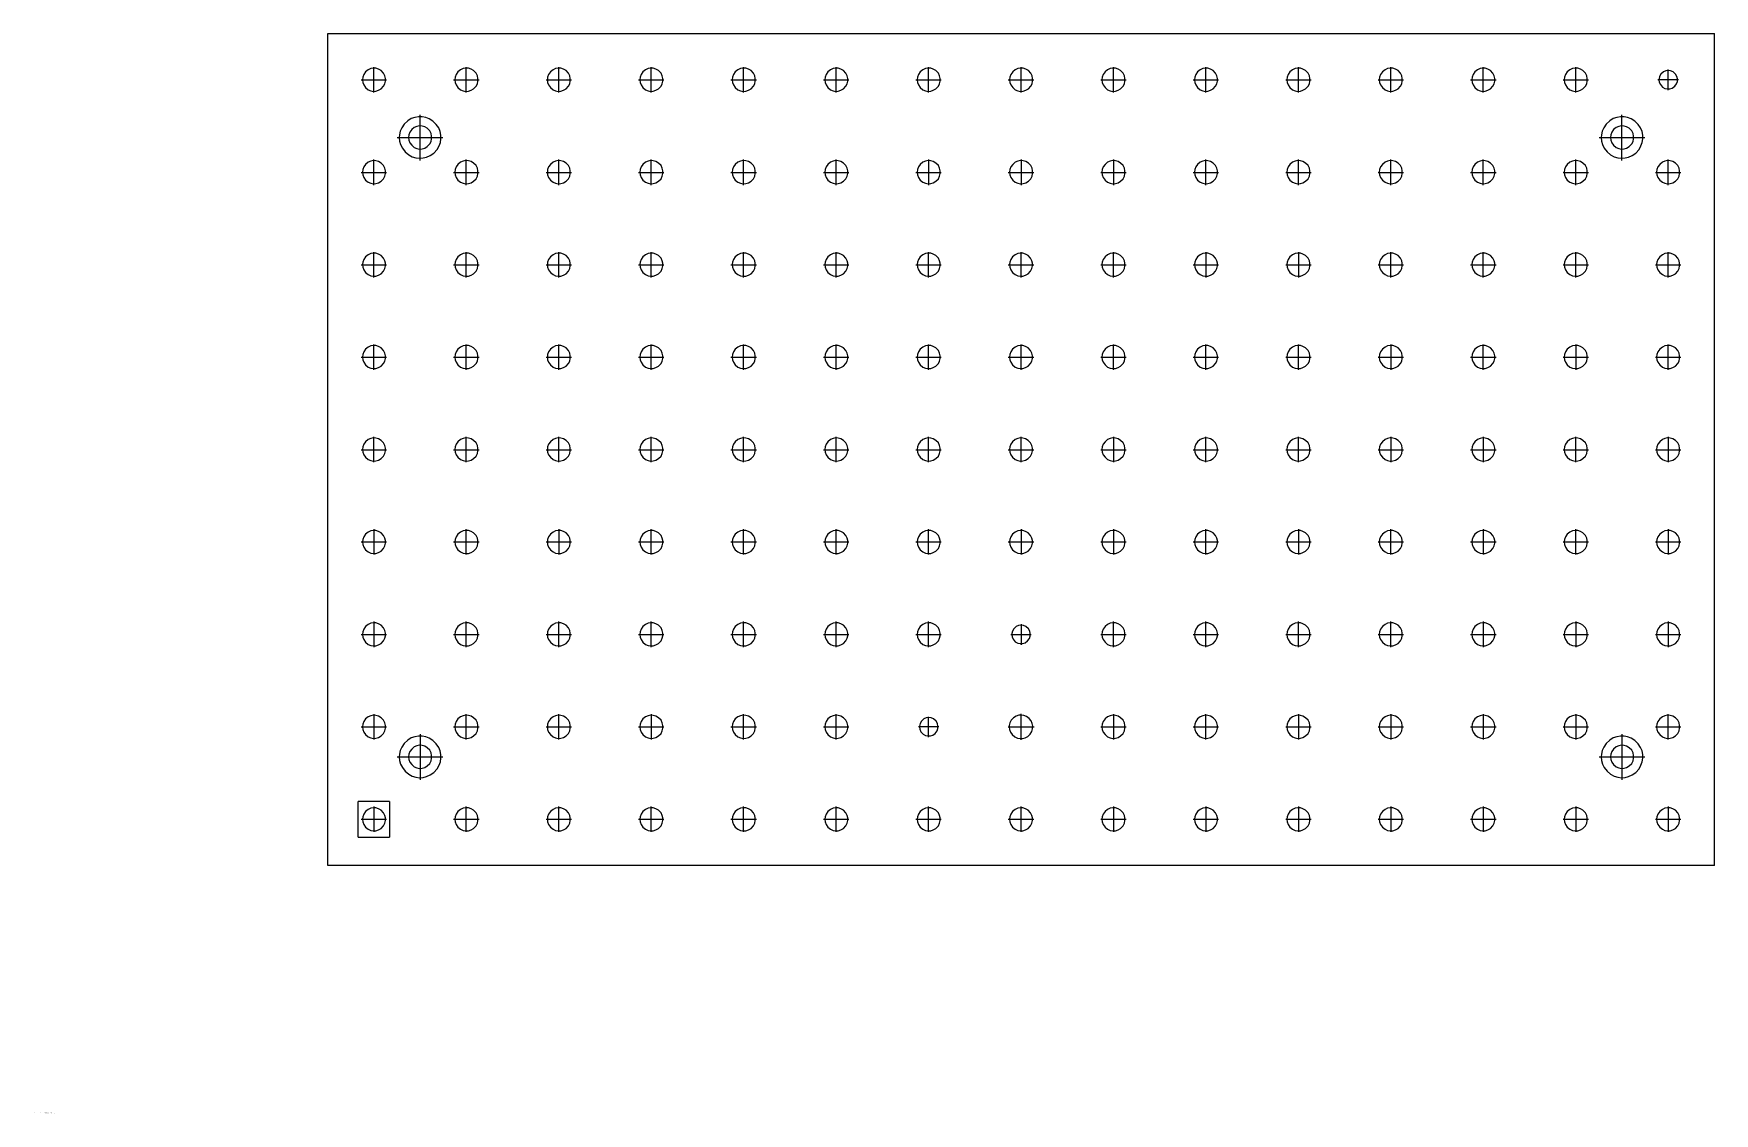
# Model space of a CAD drawing. Header units: metres. Extents: x -4 to 360, y 5 to 239.
import ezdxf

# ---------------------------------------------------------------- set-up
doc = ezdxf.new("R2010")
doc.units = ezdxf.units.M
doc.linetypes.add('AUSGEZOGEN', pattern=[0])
doc.layers.get('0').update_dxf_attribs({"linetype": 'AUSGEZOGEN'})

msp = doc.modelspace()

# ---------------------------------------------------------------- linework, layer by layer
at = {"color": 0}
for points in [[(60.01, 58.49), (60.01, 238.51)], [(60.01, 238.51), (360.01, 238.51)], [(360.01, 58.49), (360.01, 238.51)], [(67.52, 228.53), (67.59, 227.96), (67.8, 227.4), (68.19, 226.84), (68.76, 226.38), (69.32, 226.13), (69.89, 226.02), (70.45, 226.06), (71.01, 226.24), (71.58, 226.55), (72.11, 227.12), (72.39, 227.68), (72.5, 228.25), (72.5, 228.81), (72.39, 229.38), (72.11, 229.94), (71.58, 230.5), (71.01, 230.82), (70.45, 231), (69.89, 231.03), (69.32, 230.93), (68.76, 230.68), (68.19, 230.22), (67.8, 229.66), (67.59, 229.09), (67.52, 228.53)], [(69.99, 225.74), (69.99, 231.25)], [(87.52, 228.53), (87.59, 227.96), (87.81, 227.4), (88.19, 226.84), (88.76, 226.38), (89.32, 226.13), (89.89, 226.02), (90.45, 226.06), (91.02, 226.24), (91.58, 226.55), (92.11, 227.12), (92.39, 227.68), (92.5, 228.25), (92.5, 228.81), (92.39, 229.38), (92.11, 229.94), (91.58, 230.5), (91.02, 230.82), (90.45, 231), (89.89, 231.03), (89.32, 230.93), (88.76, 230.68), (88.19, 230.22), (87.81, 229.66), (87.59, 229.09), (87.52, 228.53)], [(89.99, 225.74), (89.99, 231.25)], [(107.53, 228.53), (107.6, 227.96), (107.81, 227.4), (108.2, 226.84), (108.76, 226.38), (109.33, 226.13), (109.89, 226.02), (110.45, 226.06), (111.02, 226.24), (111.58, 226.55), (112.11, 227.12), (112.39, 227.68), (112.5, 228.25), (112.5, 228.81), (112.39, 229.38), (112.11, 229.94), (111.58, 230.5), (111.02, 230.82), (110.45, 231), (109.89, 231.03), (109.33, 230.93), (108.76, 230.68), (108.2, 230.22), (107.81, 229.66), (107.6, 229.09), (107.53, 228.53)], [(110, 225.74), (110, 231.25)], [(127.53, 228.53), (127.6, 227.96), (127.81, 227.4), (128.2, 226.84), (128.76, 226.38), (129.33, 226.13), (129.89, 226.02), (130.46, 226.06), (131.02, 226.24), (131.59, 226.55), (132.12, 227.12), (132.4, 227.68), (132.5, 228.25), (132.5, 228.81), (132.4, 229.38), (132.12, 229.94), (131.59, 230.5), (131.02, 230.82), (130.46, 231), (129.89, 231.03), (129.33, 230.93), (128.76, 230.68), (128.2, 230.22), (127.81, 229.66), (127.6, 229.09), (127.53, 228.53)], [(130, 225.74), (130, 231.25)], [(147.53, 228.53), (147.6, 227.96), (147.81, 227.4), (148.2, 226.84), (148.77, 226.38), (149.33, 226.13), (149.89, 226.02), (150.46, 226.06), (151.02, 226.24), (151.59, 226.55), (152.12, 227.12), (152.4, 227.68), (152.51, 228.25), (152.51, 228.81), (152.4, 229.38), (152.12, 229.94), (151.59, 230.5), (151.02, 230.82), (150.46, 231), (149.89, 231.03), (149.33, 230.93), (148.77, 230.68), (148.2, 230.22), (147.81, 229.66), (147.6, 229.09), (147.53, 228.53)], [(150, 225.74), (150, 231.25)], [(167.53, 228.53), (167.6, 227.96), (167.82, 227.4), (168.2, 226.84), (168.77, 226.38), (169.33, 226.13), (169.9, 226.02), (170.46, 226.06), (171.03, 226.24), (171.59, 226.55), (172.12, 227.12), (172.4, 227.68), (172.51, 228.25), (172.51, 228.81), (172.4, 229.38), (172.12, 229.94), (171.59, 230.5), (171.03, 230.82), (170.46, 231), (169.9, 231.03), (169.33, 230.93), (168.77, 230.68), (168.2, 230.22), (167.82, 229.66), (167.6, 229.09), (167.53, 228.53)], [(170, 225.74), (170, 231.25)], [(187.54, 228.53), (187.61, 227.96), (187.82, 227.4), (188.21, 226.84), (188.77, 226.38), (189.34, 226.13), (189.9, 226.02), (190.46, 226.06), (191.03, 226.24), (191.59, 226.55), (192.12, 227.12), (192.4, 227.68), (192.51, 228.25), (192.51, 228.81), (192.4, 229.38), (192.12, 229.94), (191.59, 230.5), (191.03, 230.82), (190.46, 231), (189.9, 231.03), (189.34, 230.93), (188.77, 230.68), (188.21, 230.22), (187.82, 229.66), (187.61, 229.09), (187.54, 228.53)], [(190.01, 225.74), (190.01, 231.25)], [(207.54, 228.53), (207.61, 227.96), (207.82, 227.4), (208.21, 226.84), (208.77, 226.38), (209.34, 226.13), (209.9, 226.02), (210.47, 226.06), (211.03, 226.24), (211.6, 226.55), (212.12, 227.12), (212.41, 227.68), (212.51, 228.25), (212.51, 228.81), (212.41, 229.38), (212.12, 229.94), (211.6, 230.5), (211.03, 230.82), (210.47, 231), (209.9, 231.03), (209.34, 230.93), (208.77, 230.68), (208.21, 230.22), (207.82, 229.66), (207.61, 229.09), (207.54, 228.53)], [(210.01, 225.74), (210.01, 231.25)], [(227.51, 228.53), (227.58, 227.96), (227.79, 227.4), (228.18, 226.84), (228.74, 226.38), (229.31, 226.13), (229.87, 226.02), (230.43, 226.06), (231, 226.24), (231.56, 226.55), (232.09, 227.12), (232.37, 227.68), (232.48, 228.25), (232.48, 228.81), (232.37, 229.38), (232.09, 229.94), (231.56, 230.5), (231, 230.82), (230.43, 231), (229.87, 231.03), (229.31, 230.93), (228.74, 230.68), (228.18, 230.22), (227.79, 229.66), (227.58, 229.09), (227.51, 228.53)], [(230.01, 225.74), (230.01, 231.25)], [(247.51, 228.53), (247.58, 227.96), (247.79, 227.4), (248.18, 226.84), (248.74, 226.38), (249.31, 226.13), (249.87, 226.02), (250.44, 226.06), (251, 226.24), (251.57, 226.55), (252.09, 227.12), (252.38, 227.68), (252.48, 228.25), (252.48, 228.81), (252.38, 229.38), (252.09, 229.94), (251.57, 230.5), (251, 230.82), (250.44, 231), (249.87, 231.03), (249.31, 230.93), (248.74, 230.68), (248.18, 230.22), (247.79, 229.66), (247.58, 229.09), (247.51, 228.53)], [(250.01, 225.74), (250.01, 231.25)], [(267.51, 228.53), (267.58, 227.96), (267.79, 227.4), (268.18, 226.84), (268.75, 226.38), (269.31, 226.13), (269.87, 226.02), (270.44, 226.06), (271, 226.24), (271.57, 226.55), (272.1, 227.12), (272.38, 227.68), (272.49, 228.25), (272.49, 228.81), (272.38, 229.38), (272.1, 229.94), (271.57, 230.5), (271, 230.82), (270.44, 231), (269.87, 231.03), (269.31, 230.93), (268.75, 230.68), (268.18, 230.22), (267.79, 229.66), (267.58, 229.09), (267.51, 228.53)], [(270.02, 225.74), (270.02, 231.25)], [(287.51, 228.53), (287.58, 227.96), (287.8, 227.4), (288.18, 226.84), (288.75, 226.38), (289.31, 226.13), (289.88, 226.02), (290.44, 226.06), (291.01, 226.24), (291.57, 226.55), (292.1, 227.12), (292.38, 227.68), (292.49, 228.25), (292.49, 228.81), (292.38, 229.38), (292.1, 229.94), (291.57, 230.5), (291.01, 230.82), (290.44, 231), (289.88, 231.03), (289.31, 230.93), (288.75, 230.68), (288.18, 230.22), (287.8, 229.66), (287.58, 229.09), (287.51, 228.53)], [(290.02, 225.74), (290.02, 231.25)], [(307.52, 228.53), (307.59, 227.96), (307.8, 227.4), (308.19, 226.84), (308.75, 226.38), (309.31, 226.13), (309.88, 226.02), (310.44, 226.06), (311.01, 226.24), (311.57, 226.55), (312.1, 227.12), (312.38, 227.68), (312.49, 228.25), (312.49, 228.81), (312.38, 229.38), (312.1, 229.94), (311.57, 230.5), (311.01, 230.82), (310.44, 231), (309.88, 231.03), (309.31, 230.93), (308.75, 230.68), (308.19, 230.22), (307.8, 229.66), (307.59, 229.09), (307.52, 228.53)], [(310.02, 225.74), (310.02, 231.25)], [(327.52, 228.53), (327.59, 227.96), (327.8, 227.4), (328.19, 226.84), (328.75, 226.38), (329.32, 226.13), (329.88, 226.02), (330.45, 226.06), (331.01, 226.24), (331.58, 226.55), (332.1, 227.12), (332.39, 227.68), (332.49, 228.25), (332.49, 228.81), (332.39, 229.38), (332.1, 229.94), (331.58, 230.5), (331.01, 230.82), (330.45, 231), (329.88, 231.03), (329.32, 230.93), (328.75, 230.68), (328.19, 230.22), (327.8, 229.66), (327.59, 229.09), (327.52, 228.53)], [(330.02, 225.74), (330.02, 231.25)], [(348.01, 228.53), (348.09, 228), (348.33, 227.47), (348.79, 226.94), (349.32, 226.66), (349.85, 226.55), (350.38, 226.55), (350.91, 226.73), (351.44, 227.12), (351.82, 227.65), (352, 228.18), (352, 228.71), (351.9, 229.23), (351.61, 229.76), (351.08, 230.22), (350.55, 230.47), (350.03, 230.54), (349.5, 230.47), (348.97, 230.22), (348.44, 229.76), (348.16, 229.23), (348.05, 228.71), (348.01, 228.53)], [(350.03, 226.31), (350.03, 230.72)], [(67.24, 228.49), (72.74, 228.49)], [(87.24, 228.49), (92.75, 228.49)], [(107.24, 228.49), (112.75, 228.49)], [(127.25, 228.49), (132.75, 228.49)], [(147.25, 228.49), (152.75, 228.49)], [(167.25, 228.49), (172.75, 228.49)], [(187.25, 228.49), (192.76, 228.49)], [(207.26, 228.49), (212.76, 228.49)], [(227.26, 228.49), (232.76, 228.49)], [(247.26, 228.49), (252.76, 228.49)], [(267.26, 228.49), (272.77, 228.49)], [(287.27, 228.49), (292.77, 228.49)], [(307.27, 228.49), (312.77, 228.49)], [(327.27, 228.49), (332.77, 228.49)], [(352.21, 228.49), (347.8, 228.49)], [(75.49, 216.04), (75.56, 215.26), (75.78, 214.49), (76.16, 213.71), (76.76, 212.94), (77.54, 212.27), (78.32, 211.88), (79.09, 211.63), (79.87, 211.53), (80.64, 211.6), (81.42, 211.77), (82.2, 212.12), (82.97, 212.65), (83.68, 213.43), (84.1, 214.21), (84.38, 214.98), (84.49, 215.76), (84.49, 216.53), (84.31, 217.31), (84.03, 218.09), (83.5, 218.86), (82.76, 219.6), (81.99, 220.1), (81.21, 220.38), (80.43, 220.52), (79.66, 220.52), (78.88, 220.38), (78.1, 220.13), (77.33, 219.64), (76.55, 218.93), (76.02, 218.16), (75.71, 217.38), (75.53, 216.61), (75.49, 216.04)], [(77.51, 216.04), (77.58, 215.48), (77.79, 214.91), (78.18, 214.35), (78.74, 213.89), (79.3, 213.64), (79.87, 213.54), (80.43, 213.57), (81, 213.75), (81.56, 214.07), (82.09, 214.63), (82.37, 215.19), (82.48, 215.76), (82.48, 216.32), (82.37, 216.89), (82.09, 217.45), (81.56, 218.02), (81, 218.33), (80.43, 218.51), (79.87, 218.55), (79.3, 218.44), (78.74, 218.19), (78.18, 217.73), (77.79, 217.17), (77.58, 216.61), (77.51, 216.04)], [(80.01, 211.07), (80.01, 220.94)], [(335.53, 216.04), (335.6, 215.26), (335.81, 214.49), (336.2, 213.71), (336.8, 212.94), (337.57, 212.27), (338.35, 211.88), (339.12, 211.63), (339.9, 211.53), (340.68, 211.6), (341.45, 211.77), (342.23, 212.12), (343.01, 212.65), (343.71, 213.43), (344.13, 214.21), (344.42, 214.98), (344.52, 215.76), (344.52, 216.53), (344.35, 217.31), (344.06, 218.09), (343.53, 218.86), (342.79, 219.6), (342.02, 220.1), (341.24, 220.38), (340.47, 220.52), (339.69, 220.52), (338.91, 220.38), (338.14, 220.13), (337.36, 219.64), (336.58, 218.93), (336.06, 218.16), (335.74, 217.38), (335.56, 216.61), (335.53, 216.04)], [(337.54, 216.04), (337.61, 215.48), (337.82, 214.91), (338.21, 214.35), (338.77, 213.89), (339.34, 213.64), (339.9, 213.54), (340.47, 213.57), (341.03, 213.75), (341.59, 214.07), (342.12, 214.63), (342.41, 215.19), (342.51, 215.76), (342.51, 216.32), (342.41, 216.89), (342.12, 217.45), (341.59, 218.02), (341.03, 218.33), (340.47, 218.51), (339.9, 218.55), (339.34, 218.44), (338.77, 218.19), (338.21, 217.73), (337.82, 217.17), (337.61, 216.61), (337.54, 216.04)], [(340.01, 211.07), (340.01, 220.94)], [(75.07, 216.01), (84.95, 216.01)], [(335.07, 216.01), (344.95, 216.01)], [(67.52, 208.53), (67.59, 207.96), (67.8, 207.4), (68.19, 206.83), (68.76, 206.37), (69.32, 206.13), (69.89, 206.02), (70.45, 206.06), (71.01, 206.23), (71.58, 206.55), (72.11, 207.12), (72.39, 207.68), (72.5, 208.24), (72.5, 208.81), (72.39, 209.37), (72.11, 209.94), (71.58, 210.5), (71.01, 210.82), (70.45, 211), (69.89, 211.03), (69.32, 210.93), (68.76, 210.68), (68.19, 210.22), (67.8, 209.66), (67.59, 209.09), (67.52, 208.53)], [(69.99, 205.74), (69.99, 211.24)], [(87.52, 208.53), (87.59, 207.96), (87.81, 207.4), (88.19, 206.83), (88.76, 206.37), (89.32, 206.13), (89.89, 206.02), (90.45, 206.06), (91.02, 206.23), (91.58, 206.55), (92.11, 207.12), (92.39, 207.68), (92.5, 208.24), (92.5, 208.81), (92.39, 209.37), (92.11, 209.94), (91.58, 210.5), (91.02, 210.82), (90.45, 211), (89.89, 211.03), (89.32, 210.93), (88.76, 210.68), (88.19, 210.22), (87.81, 209.66), (87.59, 209.09), (87.52, 208.53)], [(89.99, 205.74), (89.99, 211.24)], [(107.53, 208.53), (107.6, 207.96), (107.81, 207.4), (108.2, 206.83), (108.76, 206.37), (109.33, 206.13), (109.89, 206.02), (110.45, 206.06), (111.02, 206.23), (111.58, 206.55), (112.11, 207.12), (112.39, 207.68), (112.5, 208.24), (112.5, 208.81), (112.39, 209.37), (112.11, 209.94), (111.58, 210.5), (111.02, 210.82), (110.45, 211), (109.89, 211.03), (109.33, 210.93), (108.76, 210.68), (108.2, 210.22), (107.81, 209.66), (107.6, 209.09), (107.53, 208.53)], [(110, 205.74), (110, 211.24)], [(127.53, 208.53), (127.6, 207.96), (127.81, 207.4), (128.2, 206.83), (128.76, 206.37), (129.33, 206.13), (129.89, 206.02), (130.46, 206.06), (131.02, 206.23), (131.59, 206.55), (132.12, 207.12), (132.4, 207.68), (132.5, 208.24), (132.5, 208.81), (132.4, 209.37), (132.12, 209.94), (131.59, 210.5), (131.02, 210.82), (130.46, 211), (129.89, 211.03), (129.33, 210.93), (128.76, 210.68), (128.2, 210.22), (127.81, 209.66), (127.6, 209.09), (127.53, 208.53)], [(130, 205.74), (130, 211.24)], [(147.53, 208.53), (147.6, 207.96), (147.81, 207.4), (148.2, 206.83), (148.77, 206.37), (149.33, 206.13), (149.89, 206.02), (150.46, 206.06), (151.02, 206.23), (151.59, 206.55), (152.12, 207.12), (152.4, 207.68), (152.51, 208.24), (152.51, 208.81), (152.4, 209.37), (152.12, 209.94), (151.59, 210.5), (151.02, 210.82), (150.46, 211), (149.89, 211.03), (149.33, 210.93), (148.77, 210.68), (148.2, 210.22), (147.81, 209.66), (147.6, 209.09), (147.53, 208.53)], [(150, 205.74), (150, 211.24)], [(167.53, 208.53), (167.6, 207.96), (167.82, 207.4), (168.2, 206.83), (168.77, 206.37), (169.33, 206.13), (169.9, 206.02), (170.46, 206.06), (171.03, 206.23), (171.59, 206.55), (172.12, 207.12), (172.4, 207.68), (172.51, 208.24), (172.51, 208.81), (172.4, 209.37), (172.12, 209.94), (171.59, 210.5), (171.03, 210.82), (170.46, 211), (169.9, 211.03), (169.33, 210.93), (168.77, 210.68), (168.2, 210.22), (167.82, 209.66), (167.6, 209.09), (167.53, 208.53)], [(170, 205.74), (170, 211.24)], [(187.54, 208.53), (187.61, 207.96), (187.82, 207.4), (188.21, 206.83), (188.77, 206.37), (189.34, 206.13), (189.9, 206.02), (190.46, 206.06), (191.03, 206.23), (191.59, 206.55), (192.12, 207.12), (192.4, 207.68), (192.51, 208.24), (192.51, 208.81), (192.4, 209.37), (192.12, 209.94), (191.59, 210.5), (191.03, 210.82), (190.46, 211), (189.9, 211.03), (189.34, 210.93), (188.77, 210.68), (188.21, 210.22), (187.82, 209.66), (187.61, 209.09), (187.54, 208.53)], [(190.01, 211.24), (190.01, 205.74)], [(207.54, 208.53), (207.61, 207.96), (207.82, 207.4), (208.21, 206.83), (208.77, 206.37), (209.34, 206.13), (209.9, 206.02), (210.47, 206.06), (211.03, 206.23), (211.6, 206.55), (212.12, 207.12), (212.41, 207.68), (212.51, 208.24), (212.51, 208.81), (212.41, 209.37), (212.12, 209.94), (211.6, 210.5), (211.03, 210.82), (210.47, 211), (209.9, 211.03), (209.34, 210.93), (208.77, 210.68), (208.21, 210.22), (207.82, 209.66), (207.61, 209.09), (207.54, 208.53)], [(210.01, 211.24), (210.01, 205.74)], [(227.51, 208.53), (227.58, 207.96), (227.79, 207.4), (228.18, 206.83), (228.74, 206.37), (229.31, 206.13), (229.87, 206.02), (230.43, 206.06), (231, 206.23), (231.56, 206.55), (232.09, 207.12), (232.37, 207.68), (232.48, 208.24), (232.48, 208.81), (232.37, 209.37), (232.09, 209.94), (231.56, 210.5), (231, 210.82), (230.43, 211), (229.87, 211.03), (229.31, 210.93), (228.74, 210.68), (228.18, 210.22), (227.79, 209.66), (227.58, 209.09), (227.51, 208.53)], [(230.01, 211.24), (230.01, 205.74)], [(247.51, 208.53), (247.58, 207.96), (247.79, 207.4), (248.18, 206.83), (248.74, 206.37), (249.31, 206.13), (249.87, 206.02), (250.44, 206.06), (251, 206.23), (251.57, 206.55), (252.09, 207.12), (252.38, 207.68), (252.48, 208.24), (252.48, 208.81), (252.38, 209.37), (252.09, 209.94), (251.57, 210.5), (251, 210.82), (250.44, 211), (249.87, 211.03), (249.31, 210.93), (248.74, 210.68), (248.18, 210.22), (247.79, 209.66), (247.58, 209.09), (247.51, 208.53)], [(250.01, 205.74), (250.01, 211.24)], [(267.51, 208.53), (267.58, 207.96), (267.79, 207.4), (268.18, 206.83), (268.75, 206.37), (269.31, 206.13), (269.87, 206.02), (270.44, 206.06), (271, 206.23), (271.57, 206.55), (272.1, 207.12), (272.38, 207.68), (272.49, 208.24), (272.49, 208.81), (272.38, 209.37), (272.1, 209.94), (271.57, 210.5), (271, 210.82), (270.44, 211), (269.87, 211.03), (269.31, 210.93), (268.75, 210.68), (268.18, 210.22), (267.79, 209.66), (267.58, 209.09), (267.51, 208.53)], [(270.02, 205.74), (270.02, 211.24)], [(287.51, 208.53), (287.58, 207.96), (287.8, 207.4), (288.18, 206.83), (288.75, 206.37), (289.31, 206.13), (289.88, 206.02), (290.44, 206.06), (291.01, 206.23), (291.57, 206.55), (292.1, 207.12), (292.38, 207.68), (292.49, 208.24), (292.49, 208.81), (292.38, 209.37), (292.1, 209.94), (291.57, 210.5), (291.01, 210.82), (290.44, 211), (289.88, 211.03), (289.31, 210.93), (288.75, 210.68), (288.18, 210.22), (287.8, 209.66), (287.58, 209.09), (287.51, 208.53)], [(290.02, 205.74), (290.02, 211.24)], [(307.52, 208.53), (307.59, 207.96), (307.8, 207.4), (308.19, 206.83), (308.75, 206.37), (309.31, 206.13), (309.88, 206.02), (310.44, 206.06), (311.01, 206.23), (311.57, 206.55), (312.1, 207.12), (312.38, 207.68), (312.49, 208.24), (312.49, 208.81), (312.38, 209.37), (312.1, 209.94), (311.57, 210.5), (311.01, 210.82), (310.44, 211), (309.88, 211.03), (309.31, 210.93), (308.75, 210.68), (308.19, 210.22), (307.8, 209.66), (307.59, 209.09), (307.52, 208.53)], [(310.02, 205.74), (310.02, 211.24)], [(327.52, 208.53), (327.59, 207.96), (327.8, 207.4), (328.19, 206.83), (328.75, 206.37), (329.32, 206.13), (329.88, 206.02), (330.45, 206.06), (331.01, 206.23), (331.58, 206.55), (332.1, 207.12), (332.39, 207.68), (332.49, 208.24), (332.49, 208.81), (332.39, 209.37), (332.1, 209.94), (331.58, 210.5), (331.01, 210.82), (330.45, 211), (329.88, 211.03), (329.32, 210.93), (328.75, 210.68), (328.19, 210.22), (327.8, 209.66), (327.59, 209.09), (327.52, 208.53)], [(330.02, 205.74), (330.02, 211.24)], [(347.52, 208.53), (347.59, 207.96), (347.8, 207.4), (348.19, 206.83), (348.76, 206.37), (349.32, 206.13), (349.88, 206.02), (350.45, 206.06), (351.01, 206.23), (351.58, 206.55), (352.11, 207.12), (352.39, 207.68), (352.49, 208.24), (352.49, 208.81), (352.39, 209.37), (352.11, 209.94), (351.58, 210.5), (351.01, 210.82), (350.45, 211), (349.88, 211.03), (349.32, 210.93), (348.76, 210.68), (348.19, 210.22), (347.8, 209.66), (347.59, 209.09), (347.52, 208.53)], [(350.03, 205.74), (350.03, 211.24)], [(67.24, 208.49), (72.74, 208.49)], [(87.24, 208.49), (92.75, 208.49)], [(107.24, 208.49), (112.75, 208.49)], [(127.25, 208.49), (132.75, 208.49)], [(147.25, 208.49), (152.75, 208.49)], [(167.25, 208.49), (172.75, 208.49)], [(187.25, 208.49), (192.76, 208.49)], [(207.26, 208.49), (212.76, 208.49)], [(227.26, 208.49), (232.76, 208.49)], [(247.26, 208.49), (252.76, 208.49)], [(267.26, 208.49), (272.77, 208.49)], [(287.27, 208.49), (292.77, 208.49)], [(307.27, 208.49), (312.77, 208.49)], [(327.27, 208.49), (332.77, 208.49)], [(347.27, 208.49), (352.78, 208.49)], [(67.52, 188.52), (67.59, 187.96), (67.8, 187.4), (68.19, 186.83), (68.76, 186.37), (69.32, 186.13), (69.89, 186.02), (70.45, 186.05), (71.01, 186.23), (71.58, 186.55), (72.11, 187.11), (72.39, 187.68), (72.5, 188.24), (72.5, 188.81), (72.39, 189.37), (72.11, 189.94), (71.58, 190.5), (71.01, 190.82), (70.45, 190.99), (69.89, 191.03), (69.32, 190.92), (68.76, 190.68), (68.19, 190.22), (67.8, 189.65), (67.59, 189.09), (67.52, 188.52)], [(69.99, 185.74), (69.99, 191.24)], [(87.52, 188.52), (87.59, 187.96), (87.81, 187.4), (88.19, 186.83), (88.76, 186.37), (89.32, 186.13), (89.89, 186.02), (90.45, 186.05), (91.02, 186.23), (91.58, 186.55), (92.11, 187.11), (92.39, 187.68), (92.5, 188.24), (92.5, 188.81), (92.39, 189.37), (92.11, 189.94), (91.58, 190.5), (91.02, 190.82), (90.45, 190.99), (89.89, 191.03), (89.32, 190.92), (88.76, 190.68), (88.19, 190.22), (87.81, 189.65), (87.59, 189.09), (87.52, 188.52)], [(89.99, 185.74), (89.99, 191.24)], [(107.53, 188.52), (107.6, 187.96), (107.81, 187.4), (108.2, 186.83), (108.76, 186.37), (109.33, 186.13), (109.89, 186.02), (110.45, 186.05), (111.02, 186.23), (111.58, 186.55), (112.11, 187.11), (112.39, 187.68), (112.5, 188.24), (112.5, 188.81), (112.39, 189.37), (112.11, 189.94), (111.58, 190.5), (111.02, 190.82), (110.45, 190.99), (109.89, 191.03), (109.33, 190.92), (108.76, 190.68), (108.2, 190.22), (107.81, 189.65), (107.6, 189.09), (107.53, 188.52)], [(110, 185.74), (110, 191.24)], [(127.53, 188.52), (127.6, 187.96), (127.81, 187.4), (128.2, 186.83), (128.76, 186.37), (129.33, 186.13), (129.89, 186.02), (130.46, 186.05), (131.02, 186.23), (131.59, 186.55), (132.12, 187.11), (132.4, 187.68), (132.5, 188.24), (132.5, 188.81), (132.4, 189.37), (132.12, 189.94), (131.59, 190.5), (131.02, 190.82), (130.46, 190.99), (129.89, 191.03), (129.33, 190.92), (128.76, 190.68), (128.2, 190.22), (127.81, 189.65), (127.6, 189.09), (127.53, 188.52)], [(130, 185.74), (130, 191.24)], [(147.53, 188.52), (147.6, 187.96), (147.81, 187.4), (148.2, 186.83), (148.77, 186.37), (149.33, 186.13), (149.89, 186.02), (150.46, 186.05), (151.02, 186.23), (151.59, 186.55), (152.12, 187.11), (152.4, 187.68), (152.51, 188.24), (152.51, 188.81), (152.4, 189.37), (152.12, 189.94), (151.59, 190.5), (151.02, 190.82), (150.46, 190.99), (149.89, 191.03), (149.33, 190.92), (148.77, 190.68), (148.2, 190.22), (147.81, 189.65), (147.6, 189.09), (147.53, 188.52)], [(150, 185.74), (150, 191.24)], [(167.53, 188.52), (167.6, 187.96), (167.82, 187.4), (168.2, 186.83), (168.77, 186.37), (169.33, 186.13), (169.9, 186.02), (170.46, 186.05), (171.03, 186.23), (171.59, 186.55), (172.12, 187.11), (172.4, 187.68), (172.51, 188.24), (172.51, 188.81), (172.4, 189.37), (172.12, 189.94), (171.59, 190.5), (171.03, 190.82), (170.46, 190.99), (169.9, 191.03), (169.33, 190.92), (168.77, 190.68), (168.2, 190.22), (167.82, 189.65), (167.6, 189.09), (167.53, 188.52)], [(170, 185.74), (170, 191.24)], [(187.54, 188.52), (187.61, 187.96), (187.82, 187.4), (188.21, 186.83), (188.77, 186.37), (189.34, 186.13), (189.9, 186.02), (190.46, 186.05), (191.03, 186.23), (191.59, 186.55), (192.12, 187.11), (192.4, 187.68), (192.51, 188.24), (192.51, 188.81), (192.4, 189.37), (192.12, 189.94), (191.59, 190.5), (191.03, 190.82), (190.46, 190.99), (189.9, 191.03), (189.34, 190.92), (188.77, 190.68), (188.21, 190.22), (187.82, 189.65), (187.61, 189.09), (187.54, 188.52)], [(190.01, 185.74), (190.01, 191.24)], [(207.5, 188.52), (207.57, 187.96), (207.79, 187.4), (208.17, 186.83), (208.74, 186.37), (209.3, 186.13), (209.87, 186.02), (210.43, 186.05), (211, 186.23), (211.56, 186.55), (212.09, 187.11), (212.37, 187.68), (212.48, 188.24), (212.48, 188.81), (212.37, 189.37), (212.09, 189.94), (211.56, 190.5), (211, 190.82), (210.43, 190.99), (209.87, 191.03), (209.3, 190.92), (208.74, 190.68), (208.17, 190.22), (207.79, 189.65), (207.57, 189.09), (207.5, 188.52)], [(210.01, 185.74), (210.01, 191.24)], [(227.51, 188.52), (227.58, 187.96), (227.79, 187.4), (228.18, 186.83), (228.74, 186.37), (229.31, 186.13), (229.87, 186.02), (230.43, 186.05), (231, 186.23), (231.56, 186.55), (232.09, 187.11), (232.37, 187.68), (232.48, 188.24), (232.48, 188.81), (232.37, 189.37), (232.09, 189.94), (231.56, 190.5), (231, 190.82), (230.43, 190.99), (229.87, 191.03), (229.31, 190.92), (228.74, 190.68), (228.18, 190.22), (227.79, 189.65), (227.58, 189.09), (227.51, 188.52)], [(230.01, 185.74), (230.01, 191.24)], [(247.51, 188.52), (247.58, 187.96), (247.79, 187.4), (248.18, 186.83), (248.74, 186.37), (249.31, 186.13), (249.87, 186.02), (250.44, 186.05), (251, 186.23), (251.57, 186.55), (252.09, 187.11), (252.38, 187.68), (252.48, 188.24), (252.48, 188.81), (252.38, 189.37), (252.09, 189.94), (251.57, 190.5), (251, 190.82), (250.44, 190.99), (249.87, 191.03), (249.31, 190.92), (248.74, 190.68), (248.18, 190.22), (247.79, 189.65), (247.58, 189.09), (247.51, 188.52)], [(250.01, 191.24), (250.01, 185.74)], [(267.51, 188.52), (267.58, 187.96), (267.79, 187.4), (268.18, 186.83), (268.75, 186.37), (269.31, 186.13), (269.87, 186.02), (270.44, 186.05), (271, 186.23), (271.57, 186.55), (272.1, 187.11), (272.38, 187.68), (272.49, 188.24), (272.49, 188.81), (272.38, 189.37), (272.1, 189.94), (271.57, 190.5), (271, 190.82), (270.44, 190.99), (269.87, 191.03), (269.31, 190.92), (268.75, 190.68), (268.18, 190.22), (267.79, 189.65), (267.58, 189.09), (267.51, 188.52)], [(270.02, 191.24), (270.02, 185.74)], [(287.51, 188.52), (287.58, 187.96), (287.8, 187.4), (288.18, 186.83), (288.75, 186.37), (289.31, 186.13), (289.88, 186.02), (290.44, 186.05), (291.01, 186.23), (291.57, 186.55), (292.1, 187.11), (292.38, 187.68), (292.49, 188.24), (292.49, 188.81), (292.38, 189.37), (292.1, 189.94), (291.57, 190.5), (291.01, 190.82), (290.44, 190.99), (289.88, 191.03), (289.31, 190.92), (288.75, 190.68), (288.18, 190.22), (287.8, 189.65), (287.58, 189.09), (287.51, 188.52)], [(290.02, 185.74), (290.02, 191.24)], [(307.52, 188.52), (307.59, 187.96), (307.8, 187.4), (308.19, 186.83), (308.75, 186.37), (309.31, 186.13), (309.88, 186.02), (310.44, 186.05), (311.01, 186.23), (311.57, 186.55), (312.1, 187.11), (312.38, 187.68), (312.49, 188.24), (312.49, 188.81), (312.38, 189.37), (312.1, 189.94), (311.57, 190.5), (311.01, 190.82), (310.44, 190.99), (309.88, 191.03), (309.31, 190.92), (308.75, 190.68), (308.19, 190.22), (307.8, 189.65), (307.59, 189.09), (307.52, 188.52)], [(310.02, 185.74), (310.02, 191.24)], [(327.52, 188.52), (327.59, 187.96), (327.8, 187.4), (328.19, 186.83), (328.75, 186.37), (329.32, 186.13), (329.88, 186.02), (330.45, 186.05), (331.01, 186.23), (331.58, 186.55), (332.1, 187.11), (332.39, 187.68), (332.49, 188.24), (332.49, 188.81), (332.39, 189.37), (332.1, 189.94), (331.58, 190.5), (331.01, 190.82), (330.45, 190.99), (329.88, 191.03), (329.32, 190.92), (328.75, 190.68), (328.19, 190.22), (327.8, 189.65), (327.59, 189.09), (327.52, 188.52)], [(330.02, 185.74), (330.02, 191.24)], [(347.52, 188.52), (347.59, 187.96), (347.8, 187.4), (348.19, 186.83), (348.76, 186.37), (349.32, 186.13), (349.88, 186.02), (350.45, 186.05), (351.01, 186.23), (351.58, 186.55), (352.11, 187.11), (352.39, 187.68), (352.49, 188.24), (352.49, 188.81), (352.39, 189.37), (352.11, 189.94), (351.58, 190.5), (351.01, 190.82), (350.45, 190.99), (349.88, 191.03), (349.32, 190.92), (348.76, 190.68), (348.19, 190.22), (347.8, 189.65), (347.59, 189.09), (347.52, 188.52)], [(350.03, 185.74), (350.03, 191.24)], [(67.24, 188.49), (72.74, 188.49)], [(87.24, 188.49), (92.75, 188.49)], [(107.24, 188.49), (112.75, 188.49)], [(127.25, 188.49), (132.75, 188.49)], [(147.25, 188.49), (152.75, 188.49)], [(167.25, 188.49), (172.75, 188.49)], [(187.25, 188.49), (192.76, 188.49)], [(207.26, 188.49), (212.76, 188.49)], [(227.26, 188.49), (232.76, 188.49)], [(247.26, 188.49), (252.76, 188.49)], [(267.26, 188.49), (272.77, 188.49)], [(287.27, 188.49), (292.77, 188.49)], [(307.27, 188.49), (312.77, 188.49)], [(327.27, 188.49), (332.77, 188.49)], [(347.27, 188.49), (352.78, 188.49)], [(67.52, 168.52), (67.59, 167.96), (67.8, 167.39), (68.19, 166.83), (68.76, 166.37), (69.32, 166.12), (69.89, 166.02), (70.45, 166.05), (71.01, 166.23), (71.58, 166.55), (72.11, 167.11), (72.39, 167.67), (72.5, 168.24), (72.5, 168.8), (72.39, 169.37), (72.11, 169.93), (71.58, 170.5), (71.01, 170.81), (70.45, 170.99), (69.89, 171.03), (69.32, 170.92), (68.76, 170.67), (68.19, 170.21), (67.8, 169.65), (67.59, 169.09), (67.52, 168.52)], [(69.99, 165.73), (69.99, 171.24)], [(87.52, 168.52), (87.59, 167.96), (87.81, 167.39), (88.19, 166.83), (88.76, 166.37), (89.32, 166.12), (89.89, 166.02), (90.45, 166.05), (91.02, 166.23), (91.58, 166.55), (92.11, 167.11), (92.39, 167.67), (92.5, 168.24), (92.5, 168.8), (92.39, 169.37), (92.11, 169.93), (91.58, 170.5), (91.02, 170.81), (90.45, 170.99), (89.89, 171.03), (89.32, 170.92), (88.76, 170.67), (88.19, 170.21), (87.81, 169.65), (87.59, 169.09), (87.52, 168.52)], [(89.99, 165.73), (89.99, 171.24)], [(107.53, 168.52), (107.6, 167.96), (107.81, 167.39), (108.2, 166.83), (108.76, 166.37), (109.33, 166.12), (109.89, 166.02), (110.45, 166.05), (111.02, 166.23), (111.58, 166.55), (112.11, 167.11), (112.39, 167.67), (112.5, 168.24), (112.5, 168.8), (112.39, 169.37), (112.11, 169.93), (111.58, 170.5), (111.02, 170.81), (110.45, 170.99), (109.89, 171.03), (109.33, 170.92), (108.76, 170.67), (108.2, 170.21), (107.81, 169.65), (107.6, 169.09), (107.53, 168.52)], [(110, 165.73), (110, 171.24)], [(127.53, 168.52), (127.6, 167.96), (127.81, 167.39), (128.2, 166.83), (128.76, 166.37), (129.33, 166.12), (129.89, 166.02), (130.46, 166.05), (131.02, 166.23), (131.59, 166.55), (132.12, 167.11), (132.4, 167.67), (132.5, 168.24), (132.5, 168.8), (132.4, 169.37), (132.12, 169.93), (131.59, 170.5), (131.02, 170.81), (130.46, 170.99), (129.89, 171.03), (129.33, 170.92), (128.76, 170.67), (128.2, 170.21), (127.81, 169.65), (127.6, 169.09), (127.53, 168.52)], [(130, 165.73), (130, 171.24)], [(147.53, 168.52), (147.6, 167.96), (147.81, 167.39), (148.2, 166.83), (148.77, 166.37), (149.33, 166.12), (149.89, 166.02), (150.46, 166.05), (151.02, 166.23), (151.59, 166.55), (152.12, 167.11), (152.4, 167.67), (152.51, 168.24), (152.51, 168.8), (152.4, 169.37), (152.12, 169.93), (151.59, 170.5), (151.02, 170.81), (150.46, 170.99), (149.89, 171.03), (149.33, 170.92), (148.77, 170.67), (148.2, 170.21), (147.81, 169.65), (147.6, 169.09), (147.53, 168.52)], [(150, 165.73), (150, 171.24)], [(167.53, 168.52), (167.6, 167.96), (167.82, 167.39), (168.2, 166.83), (168.77, 166.37), (169.33, 166.12), (169.9, 166.02), (170.46, 166.05), (171.03, 166.23), (171.59, 166.55), (172.12, 167.11), (172.4, 167.67), (172.51, 168.24), (172.51, 168.8), (172.4, 169.37), (172.12, 169.93), (171.59, 170.5), (171.03, 170.81), (170.46, 170.99), (169.9, 171.03), (169.33, 170.92), (168.77, 170.67), (168.2, 170.21), (167.82, 169.65), (167.6, 169.09), (167.53, 168.52)], [(170, 165.73), (170, 171.24)], [(187.54, 168.52), (187.61, 167.96), (187.82, 167.39), (188.21, 166.83), (188.77, 166.37), (189.34, 166.12), (189.9, 166.02), (190.46, 166.05), (191.03, 166.23), (191.59, 166.55), (192.12, 167.11), (192.4, 167.67), (192.51, 168.24), (192.51, 168.8), (192.4, 169.37), (192.12, 169.93), (191.59, 170.5), (191.03, 170.81), (190.46, 170.99), (189.9, 171.03), (189.34, 170.92), (188.77, 170.67), (188.21, 170.21), (187.82, 169.65), (187.61, 169.09), (187.54, 168.52)], [(190.01, 165.73), (190.01, 171.24)], [(207.5, 168.52), (207.57, 167.96), (207.79, 167.39), (208.17, 166.83), (208.74, 166.37), (209.3, 166.12), (209.87, 166.02), (210.43, 166.05), (211, 166.23), (211.56, 166.55), (212.09, 167.11), (212.37, 167.67), (212.48, 168.24), (212.48, 168.8), (212.37, 169.37), (212.09, 169.93), (211.56, 170.5), (211, 170.81), (210.43, 170.99), (209.87, 171.03), (209.3, 170.92), (208.74, 170.67), (208.17, 170.21), (207.79, 169.65), (207.57, 169.09), (207.5, 168.52)], [(210.01, 165.73), (210.01, 171.24)], [(227.51, 168.52), (227.58, 167.96), (227.79, 167.39), (228.18, 166.83), (228.74, 166.37), (229.31, 166.12), (229.87, 166.02), (230.43, 166.05), (231, 166.23), (231.56, 166.55), (232.09, 167.11), (232.37, 167.67), (232.48, 168.24), (232.48, 168.8), (232.37, 169.37), (232.09, 169.93), (231.56, 170.5), (231, 170.81), (230.43, 170.99), (229.87, 171.03), (229.31, 170.92), (228.74, 170.67), (228.18, 170.21), (227.79, 169.65), (227.58, 169.09), (227.51, 168.52)], [(230.01, 165.73), (230.01, 171.24)], [(247.51, 168.52), (247.58, 167.96), (247.79, 167.39), (248.18, 166.83), (248.74, 166.37), (249.31, 166.12), (249.87, 166.02), (250.44, 166.05), (251, 166.23), (251.57, 166.55), (252.09, 167.11), (252.38, 167.67), (252.48, 168.24), (252.48, 168.8), (252.38, 169.37), (252.09, 169.93), (251.57, 170.5), (251, 170.81), (250.44, 170.99), (249.87, 171.03), (249.31, 170.92), (248.74, 170.67), (248.18, 170.21), (247.79, 169.65), (247.58, 169.09), (247.51, 168.52)], [(250.01, 165.73), (250.01, 171.24)], [(267.51, 168.52), (267.58, 167.96), (267.79, 167.39), (268.18, 166.83), (268.75, 166.37), (269.31, 166.12), (269.87, 166.02), (270.44, 166.05), (271, 166.23), (271.57, 166.55), (272.1, 167.11), (272.38, 167.67), (272.49, 168.24), (272.49, 168.8), (272.38, 169.37), (272.1, 169.93), (271.57, 170.5), (271, 170.81), (270.44, 170.99), (269.87, 171.03), (269.31, 170.92), (268.75, 170.67), (268.18, 170.21), (267.79, 169.65), (267.58, 169.09), (267.51, 168.52)], [(270.02, 165.73), (270.02, 171.24)], [(287.51, 168.52), (287.58, 167.96), (287.8, 167.39), (288.18, 166.83), (288.75, 166.37), (289.31, 166.12), (289.88, 166.02), (290.44, 166.05), (291.01, 166.23), (291.57, 166.55), (292.1, 167.11), (292.38, 167.67), (292.49, 168.24), (292.49, 168.8), (292.38, 169.37), (292.1, 169.93), (291.57, 170.5), (291.01, 170.81), (290.44, 170.99), (289.88, 171.03), (289.31, 170.92), (288.75, 170.67), (288.18, 170.21), (287.8, 169.65), (287.58, 169.09), (287.51, 168.52)], [(290.02, 171.24), (290.02, 165.73)], [(307.52, 168.52), (307.59, 167.96), (307.8, 167.39), (308.19, 166.83), (308.75, 166.37), (309.31, 166.12), (309.88, 166.02), (310.44, 166.05), (311.01, 166.23), (311.57, 166.55), (312.1, 167.11), (312.38, 167.67), (312.49, 168.24), (312.49, 168.8), (312.38, 169.37), (312.1, 169.93), (311.57, 170.5), (311.01, 170.81), (310.44, 170.99), (309.88, 171.03), (309.31, 170.92), (308.75, 170.67), (308.19, 170.21), (307.8, 169.65), (307.59, 169.09), (307.52, 168.52)], [(310.02, 165.73), (310.02, 171.24)], [(327.52, 168.52), (327.59, 167.96), (327.8, 167.39), (328.19, 166.83), (328.75, 166.37), (329.32, 166.12), (329.88, 166.02), (330.45, 166.05), (331.01, 166.23), (331.58, 166.55), (332.1, 167.11), (332.39, 167.67), (332.49, 168.24), (332.49, 168.8), (332.39, 169.37), (332.1, 169.93), (331.58, 170.5), (331.01, 170.81), (330.45, 170.99), (329.88, 171.03), (329.32, 170.92), (328.75, 170.67), (328.19, 170.21), (327.8, 169.65), (327.59, 169.09), (327.52, 168.52)], [(330.02, 171.24), (330.02, 165.73)], [(347.52, 168.52), (347.59, 167.96), (347.8, 167.39), (348.19, 166.83), (348.76, 166.37), (349.32, 166.12), (349.88, 166.02), (350.45, 166.05), (351.01, 166.23), (351.58, 166.55), (352.11, 167.11), (352.39, 167.67), (352.49, 168.24), (352.49, 168.8), (352.39, 169.37), (352.11, 169.93), (351.58, 170.5), (351.01, 170.81), (350.45, 170.99), (349.88, 171.03), (349.32, 170.92), (348.76, 170.67), (348.19, 170.21), (347.8, 169.65), (347.59, 169.09), (347.52, 168.52)], [(350.03, 165.73), (350.03, 171.24)], [(67.24, 168.49), (72.74, 168.49)], [(87.24, 168.49), (92.75, 168.49)], [(107.24, 168.49), (112.75, 168.49)], [(127.25, 168.49), (132.75, 168.49)], [(147.25, 168.49), (152.75, 168.49)], [(167.25, 168.49), (172.75, 168.49)], [(187.25, 168.49), (192.76, 168.49)], [(207.26, 168.49), (212.76, 168.49)], [(227.26, 168.49), (232.76, 168.49)], [(247.26, 168.49), (252.76, 168.49)], [(267.26, 168.49), (272.77, 168.49)], [(287.27, 168.49), (292.77, 168.49)], [(307.27, 168.49), (312.77, 168.49)], [(327.27, 168.49), (332.77, 168.49)], [(347.27, 168.49), (352.78, 168.49)], [(67.52, 148.52), (67.59, 147.95), (67.8, 147.39), (68.19, 146.83), (68.76, 146.37), (69.32, 146.12), (69.89, 146.01), (70.45, 146.05), (71.01, 146.23), (71.58, 146.54), (72.11, 147.11), (72.39, 147.67), (72.5, 148.24), (72.5, 148.8), (72.39, 149.37), (72.11, 149.93), (71.58, 150.49), (71.01, 150.81), (70.45, 150.99), (69.89, 151.02), (69.32, 150.92), (68.76, 150.67), (68.19, 150.21), (67.8, 149.65), (67.59, 149.08), (67.52, 148.52)], [(69.99, 145.77), (69.99, 151.24)], [(87.52, 148.52), (87.59, 147.95), (87.81, 147.39), (88.19, 146.83), (88.76, 146.37), (89.32, 146.12), (89.89, 146.01), (90.45, 146.05), (91.02, 146.23), (91.58, 146.54), (92.11, 147.11), (92.39, 147.67), (92.5, 148.24), (92.5, 148.8), (92.39, 149.37), (92.11, 149.93), (91.58, 150.49), (91.02, 150.81), (90.45, 150.99), (89.89, 151.02), (89.32, 150.92), (88.76, 150.67), (88.19, 150.21), (87.81, 149.65), (87.59, 149.08), (87.52, 148.52)], [(89.99, 145.77), (89.99, 151.24)], [(107.53, 148.52), (107.6, 147.95), (107.81, 147.39), (108.2, 146.83), (108.76, 146.37), (109.33, 146.12), (109.89, 146.01), (110.45, 146.05), (111.02, 146.23), (111.58, 146.54), (112.11, 147.11), (112.39, 147.67), (112.5, 148.24), (112.5, 148.8), (112.39, 149.37), (112.11, 149.93), (111.58, 150.49), (111.02, 150.81), (110.45, 150.99), (109.89, 151.02), (109.33, 150.92), (108.76, 150.67), (108.2, 150.21), (107.81, 149.65), (107.6, 149.08), (107.53, 148.52)], [(110, 145.77), (110, 151.24)], [(127.53, 148.52), (127.6, 147.95), (127.81, 147.39), (128.2, 146.83), (128.76, 146.37), (129.33, 146.12), (129.89, 146.01), (130.46, 146.05), (131.02, 146.23), (131.59, 146.54), (132.12, 147.11), (132.4, 147.67), (132.5, 148.24), (132.5, 148.8), (132.4, 149.37), (132.12, 149.93), (131.59, 150.49), (131.02, 150.81), (130.46, 150.99), (129.89, 151.02), (129.33, 150.92), (128.76, 150.67), (128.2, 150.21), (127.81, 149.65), (127.6, 149.08), (127.53, 148.52)], [(130, 145.77), (130, 151.24)], [(147.53, 148.52), (147.6, 147.95), (147.81, 147.39), (148.2, 146.83), (148.77, 146.37), (149.33, 146.12), (149.89, 146.01), (150.46, 146.05), (151.02, 146.23), (151.59, 146.54), (152.12, 147.11), (152.4, 147.67), (152.51, 148.24), (152.51, 148.8), (152.4, 149.37), (152.12, 149.93), (151.59, 150.49), (151.02, 150.81), (150.46, 150.99), (149.89, 151.02), (149.33, 150.92), (148.77, 150.67), (148.2, 150.21), (147.81, 149.65), (147.6, 149.08), (147.53, 148.52)], [(150, 145.77), (150, 151.24)], [(167.53, 148.52), (167.6, 147.95), (167.82, 147.39), (168.2, 146.83), (168.77, 146.37), (169.33, 146.12), (169.9, 146.01), (170.46, 146.05), (171.03, 146.23), (171.59, 146.54), (172.12, 147.11), (172.4, 147.67), (172.51, 148.24), (172.51, 148.8), (172.4, 149.37), (172.12, 149.93), (171.59, 150.49), (171.03, 150.81), (170.46, 150.99), (169.9, 151.02), (169.33, 150.92), (168.77, 150.67), (168.2, 150.21), (167.82, 149.65), (167.6, 149.08), (167.53, 148.52)], [(170, 145.77), (170, 151.24)], [(187.54, 148.52), (187.61, 147.95), (187.82, 147.39), (188.21, 146.83), (188.77, 146.37), (189.34, 146.12), (189.9, 146.01), (190.46, 146.05), (191.03, 146.23), (191.59, 146.54), (192.12, 147.11), (192.4, 147.67), (192.51, 148.24), (192.51, 148.8), (192.4, 149.37), (192.12, 149.93), (191.59, 150.49), (191.03, 150.81), (190.46, 150.99), (189.9, 151.02), (189.34, 150.92), (188.77, 150.67), (188.21, 150.21), (187.82, 149.65), (187.61, 149.08), (187.54, 148.52)], [(190.01, 145.77), (190.01, 151.24)], [(207.5, 148.52), (207.57, 147.95), (207.79, 147.39), (208.17, 146.83), (208.74, 146.37), (209.3, 146.12), (209.87, 146.01), (210.43, 146.05), (211, 146.23), (211.56, 146.54), (212.09, 147.11), (212.37, 147.67), (212.48, 148.24), (212.48, 148.8), (212.37, 149.37), (212.09, 149.93), (211.56, 150.49), (211, 150.81), (210.43, 150.99), (209.87, 151.02), (209.3, 150.92), (208.74, 150.67), (208.17, 150.21), (207.79, 149.65), (207.57, 149.08), (207.5, 148.52)], [(210.01, 145.77), (210.01, 151.24)], [(227.51, 148.52), (227.58, 147.95), (227.79, 147.39), (228.18, 146.83), (228.74, 146.37), (229.31, 146.12), (229.87, 146.01), (230.43, 146.05), (231, 146.23), (231.56, 146.54), (232.09, 147.11), (232.37, 147.67), (232.48, 148.24), (232.48, 148.8), (232.37, 149.37), (232.09, 149.93), (231.56, 150.49), (231, 150.81), (230.43, 150.99), (229.87, 151.02), (229.31, 150.92), (228.74, 150.67), (228.18, 150.21), (227.79, 149.65), (227.58, 149.08), (227.51, 148.52)], [(230.01, 151.24), (230.01, 145.77)], [(247.51, 148.52), (247.58, 147.95), (247.79, 147.39), (248.18, 146.83), (248.74, 146.37), (249.31, 146.12), (249.87, 146.01), (250.44, 146.05), (251, 146.23), (251.57, 146.54), (252.09, 147.11), (252.38, 147.67), (252.48, 148.24), (252.48, 148.8), (252.38, 149.37), (252.09, 149.93), (251.57, 150.49), (251, 150.81), (250.44, 150.99), (249.87, 151.02), (249.31, 150.92), (248.74, 150.67), (248.18, 150.21), (247.79, 149.65), (247.58, 149.08), (247.51, 148.52)], [(250.01, 145.77), (250.01, 151.24)], [(267.51, 148.52), (267.58, 147.95), (267.79, 147.39), (268.18, 146.83), (268.75, 146.37), (269.31, 146.12), (269.87, 146.01), (270.44, 146.05), (271, 146.23), (271.57, 146.54), (272.1, 147.11), (272.38, 147.67), (272.49, 148.24), (272.49, 148.8), (272.38, 149.37), (272.1, 149.93), (271.57, 150.49), (271, 150.81), (270.44, 150.99), (269.87, 151.02), (269.31, 150.92), (268.75, 150.67), (268.18, 150.21), (267.79, 149.65), (267.58, 149.08), (267.51, 148.52)], [(270.02, 145.77), (270.02, 151.24)], [(287.51, 148.52), (287.58, 147.95), (287.8, 147.39), (288.18, 146.83), (288.75, 146.37), (289.31, 146.12), (289.88, 146.01), (290.44, 146.05), (291.01, 146.23), (291.57, 146.54), (292.1, 147.11), (292.38, 147.67), (292.49, 148.24), (292.49, 148.8), (292.38, 149.37), (292.1, 149.93), (291.57, 150.49), (291.01, 150.81), (290.44, 150.99), (289.88, 151.02), (289.31, 150.92), (288.75, 150.67), (288.18, 150.21), (287.8, 149.65), (287.58, 149.08), (287.51, 148.52)], [(290.02, 151.24), (290.02, 145.77)], [(307.52, 148.52), (307.59, 147.95), (307.8, 147.39), (308.19, 146.83), (308.75, 146.37), (309.31, 146.12), (309.88, 146.01), (310.44, 146.05), (311.01, 146.23), (311.57, 146.54), (312.1, 147.11), (312.38, 147.67), (312.49, 148.24), (312.49, 148.8), (312.38, 149.37), (312.1, 149.93), (311.57, 150.49), (311.01, 150.81), (310.44, 150.99), (309.88, 151.02), (309.31, 150.92), (308.75, 150.67), (308.19, 150.21), (307.8, 149.65), (307.59, 149.08), (307.52, 148.52)], [(310.02, 151.24), (310.02, 145.77)], [(327.52, 148.52), (327.59, 147.95), (327.8, 147.39), (328.19, 146.83), (328.75, 146.37), (329.32, 146.12), (329.88, 146.01), (330.45, 146.05), (331.01, 146.23), (331.58, 146.54), (332.1, 147.11), (332.39, 147.67), (332.49, 148.24), (332.49, 148.8), (332.39, 149.37), (332.1, 149.93), (331.58, 150.49), (331.01, 150.81), (330.45, 150.99), (329.88, 151.02), (329.32, 150.92), (328.75, 150.67), (328.19, 150.21), (327.8, 149.65), (327.59, 149.08), (327.52, 148.52)], [(330.02, 145.77), (330.02, 151.24)], [(347.52, 148.52), (347.59, 147.95), (347.8, 147.39), (348.19, 146.83), (348.76, 146.37), (349.32, 146.12), (349.88, 146.01), (350.45, 146.05), (351.01, 146.23), (351.58, 146.54), (352.11, 147.11), (352.39, 147.67), (352.49, 148.24), (352.49, 148.8), (352.39, 149.37), (352.11, 149.93), (351.58, 150.49), (351.01, 150.81), (350.45, 150.99), (349.88, 151.02), (349.32, 150.92), (348.76, 150.67), (348.19, 150.21), (347.8, 149.65), (347.59, 149.08), (347.52, 148.52)], [(350.03, 151.24), (350.03, 145.77)], [(67.24, 148.48), (72.74, 148.48)], [(87.24, 148.48), (92.75, 148.48)], [(107.24, 148.48), (112.75, 148.48)], [(127.25, 148.48), (132.75, 148.48)], [(147.25, 148.48), (152.75, 148.48)], [(167.25, 148.48), (172.75, 148.48)], [(187.25, 148.48), (192.76, 148.48)], [(207.26, 148.48), (212.76, 148.48)], [(227.26, 148.48), (232.76, 148.48)], [(247.26, 148.48), (252.76, 148.48)], [(267.26, 148.48), (272.77, 148.48)], [(287.27, 148.48), (292.77, 148.48)], [(307.27, 148.48), (312.77, 148.48)], [(327.27, 148.48), (332.77, 148.48)], [(347.27, 148.48), (352.78, 148.48)], [(67.52, 128.52), (67.59, 127.95), (67.8, 127.39), (68.19, 126.82), (68.76, 126.36), (69.32, 126.12), (69.89, 126.01), (70.45, 126.05), (71.01, 126.22), (71.58, 126.54), (72.11, 127.11), (72.39, 127.67), (72.5, 128.23), (72.5, 128.8), (72.39, 129.36), (72.11, 129.93), (71.58, 130.49), (71.01, 130.81), (70.45, 130.99), (69.89, 131.02), (69.32, 130.92), (68.76, 130.67), (68.19, 130.21), (67.8, 129.65), (67.59, 129.08), (67.52, 128.52)], [(69.99, 131.27), (69.99, 125.77)], [(87.52, 128.52), (87.59, 127.95), (87.81, 127.39), (88.19, 126.82), (88.76, 126.36), (89.32, 126.12), (89.89, 126.01), (90.45, 126.05), (91.02, 126.22), (91.58, 126.54), (92.11, 127.11), (92.39, 127.67), (92.5, 128.23), (92.5, 128.8), (92.39, 129.36), (92.11, 129.93), (91.58, 130.49), (91.02, 130.81), (90.45, 130.99), (89.89, 131.02), (89.32, 130.92), (88.76, 130.67), (88.19, 130.21), (87.81, 129.65), (87.59, 129.08), (87.52, 128.52)], [(89.99, 125.77), (89.99, 131.27)], [(107.53, 128.52), (107.6, 127.95), (107.81, 127.39), (108.2, 126.82), (108.76, 126.36), (109.33, 126.12), (109.89, 126.01), (110.45, 126.05), (111.02, 126.22), (111.58, 126.54), (112.11, 127.11), (112.39, 127.67), (112.5, 128.23), (112.5, 128.8), (112.39, 129.36), (112.11, 129.93), (111.58, 130.49), (111.02, 130.81), (110.45, 130.99), (109.89, 131.02), (109.33, 130.92), (108.76, 130.67), (108.2, 130.21), (107.81, 129.65), (107.6, 129.08), (107.53, 128.52)], [(110, 131.27), (110, 125.77)], [(127.53, 128.52), (127.6, 127.95), (127.81, 127.39), (128.2, 126.82), (128.76, 126.36), (129.33, 126.12), (129.89, 126.01), (130.46, 126.05), (131.02, 126.22), (131.59, 126.54), (132.12, 127.11), (132.4, 127.67), (132.5, 128.23), (132.5, 128.8), (132.4, 129.36), (132.12, 129.93), (131.59, 130.49), (131.02, 130.81), (130.46, 130.99), (129.89, 131.02), (129.33, 130.92), (128.76, 130.67), (128.2, 130.21), (127.81, 129.65), (127.6, 129.08), (127.53, 128.52)], [(130, 125.77), (130, 131.27)], [(147.53, 128.52), (147.6, 127.95), (147.81, 127.39), (148.2, 126.82), (148.77, 126.36), (149.33, 126.12), (149.89, 126.01), (150.46, 126.05), (151.02, 126.22), (151.59, 126.54), (152.12, 127.11), (152.4, 127.67), (152.51, 128.23), (152.51, 128.8), (152.4, 129.36), (152.12, 129.93), (151.59, 130.49), (151.02, 130.81), (150.46, 130.99), (149.89, 131.02), (149.33, 130.92), (148.77, 130.67), (148.2, 130.21), (147.81, 129.65), (147.6, 129.08), (147.53, 128.52)], [(150, 125.77), (150, 131.27)], [(167.53, 128.52), (167.6, 127.95), (167.82, 127.39), (168.2, 126.82), (168.77, 126.36), (169.33, 126.12), (169.9, 126.01), (170.46, 126.05), (171.03, 126.22), (171.59, 126.54), (172.12, 127.11), (172.4, 127.67), (172.51, 128.23), (172.51, 128.8), (172.4, 129.36), (172.12, 129.93), (171.59, 130.49), (171.03, 130.81), (170.46, 130.99), (169.9, 131.02), (169.33, 130.92), (168.77, 130.67), (168.2, 130.21), (167.82, 129.65), (167.6, 129.08), (167.53, 128.52)], [(170, 125.77), (170, 131.27)], [(187.54, 128.52), (187.61, 127.95), (187.82, 127.39), (188.21, 126.82), (188.77, 126.36), (189.34, 126.12), (189.9, 126.01), (190.46, 126.05), (191.03, 126.22), (191.59, 126.54), (192.12, 127.11), (192.4, 127.67), (192.51, 128.23), (192.51, 128.8), (192.4, 129.36), (192.12, 129.93), (191.59, 130.49), (191.03, 130.81), (190.46, 130.99), (189.9, 131.02), (189.34, 130.92), (188.77, 130.67), (188.21, 130.21), (187.82, 129.65), (187.61, 129.08), (187.54, 128.52)], [(190.01, 125.77), (190.01, 131.27)], [(207.5, 128.52), (207.57, 127.95), (207.79, 127.39), (208.17, 126.82), (208.74, 126.36), (209.3, 126.12), (209.87, 126.01), (210.43, 126.05), (211, 126.22), (211.56, 126.54), (212.09, 127.11), (212.37, 127.67), (212.48, 128.23), (212.48, 128.8), (212.37, 129.36), (212.09, 129.93), (211.56, 130.49), (211, 130.81), (210.43, 130.99), (209.87, 131.02), (209.3, 130.92), (208.74, 130.67), (208.17, 130.21), (207.79, 129.65), (207.57, 129.08), (207.5, 128.52)], [(210.01, 131.27), (210.01, 125.77)], [(227.51, 128.52), (227.58, 127.95), (227.79, 127.39), (228.18, 126.82), (228.74, 126.36), (229.31, 126.12), (229.87, 126.01), (230.43, 126.05), (231, 126.22), (231.56, 126.54), (232.09, 127.11), (232.37, 127.67), (232.48, 128.23), (232.48, 128.8), (232.37, 129.36), (232.09, 129.93), (231.56, 130.49), (231, 130.81), (230.43, 130.99), (229.87, 131.02), (229.31, 130.92), (228.74, 130.67), (228.18, 130.21), (227.79, 129.65), (227.58, 129.08), (227.51, 128.52)], [(230.01, 131.27), (230.01, 125.77)], [(247.51, 128.52), (247.58, 127.95), (247.79, 127.39), (248.18, 126.82), (248.74, 126.36), (249.31, 126.12), (249.87, 126.01), (250.44, 126.05), (251, 126.22), (251.57, 126.54), (252.09, 127.11), (252.38, 127.67), (252.48, 128.23), (252.48, 128.8), (252.38, 129.36), (252.09, 129.93), (251.57, 130.49), (251, 130.81), (250.44, 130.99), (249.87, 131.02), (249.31, 130.92), (248.74, 130.67), (248.18, 130.21), (247.79, 129.65), (247.58, 129.08), (247.51, 128.52)], [(250.01, 125.77), (250.01, 131.27)], [(267.51, 128.52), (267.58, 127.95), (267.79, 127.39), (268.18, 126.82), (268.75, 126.36), (269.31, 126.12), (269.87, 126.01), (270.44, 126.05), (271, 126.22), (271.57, 126.54), (272.1, 127.11), (272.38, 127.67), (272.49, 128.23), (272.49, 128.8), (272.38, 129.36), (272.1, 129.93), (271.57, 130.49), (271, 130.81), (270.44, 130.99), (269.87, 131.02), (269.31, 130.92), (268.75, 130.67), (268.18, 130.21), (267.79, 129.65), (267.58, 129.08), (267.51, 128.52)], [(270.02, 131.27), (270.02, 125.77)], [(287.51, 128.52), (287.58, 127.95), (287.8, 127.39), (288.18, 126.82), (288.75, 126.36), (289.31, 126.12), (289.88, 126.01), (290.44, 126.05), (291.01, 126.22), (291.57, 126.54), (292.1, 127.11), (292.38, 127.67), (292.49, 128.23), (292.49, 128.8), (292.38, 129.36), (292.1, 129.93), (291.57, 130.49), (291.01, 130.81), (290.44, 130.99), (289.88, 131.02), (289.31, 130.92), (288.75, 130.67), (288.18, 130.21), (287.8, 129.65), (287.58, 129.08), (287.51, 128.52)], [(290.02, 125.77), (290.02, 131.27)], [(307.52, 128.52), (307.59, 127.95), (307.8, 127.39), (308.19, 126.82), (308.75, 126.36), (309.31, 126.12), (309.88, 126.01), (310.44, 126.05), (311.01, 126.22), (311.57, 126.54), (312.1, 127.11), (312.38, 127.67), (312.49, 128.23), (312.49, 128.8), (312.38, 129.36), (312.1, 129.93), (311.57, 130.49), (311.01, 130.81), (310.44, 130.99), (309.88, 131.02), (309.31, 130.92), (308.75, 130.67), (308.19, 130.21), (307.8, 129.65), (307.59, 129.08), (307.52, 128.52)], [(310.02, 131.27), (310.02, 125.77)], [(327.52, 128.52), (327.59, 127.95), (327.8, 127.39), (328.19, 126.82), (328.75, 126.36), (329.32, 126.12), (329.88, 126.01), (330.45, 126.05), (331.01, 126.22), (331.58, 126.54), (332.1, 127.11), (332.39, 127.67), (332.49, 128.23), (332.49, 128.8), (332.39, 129.36), (332.1, 129.93), (331.58, 130.49), (331.01, 130.81), (330.45, 130.99), (329.88, 131.02), (329.32, 130.92), (328.75, 130.67), (328.19, 130.21), (327.8, 129.65), (327.59, 129.08), (327.52, 128.52)], [(330.02, 125.77), (330.02, 131.27)], [(347.52, 128.52), (347.59, 127.95), (347.8, 127.39), (348.19, 126.82), (348.76, 126.36), (349.32, 126.12), (349.88, 126.01), (350.45, 126.05), (351.01, 126.22), (351.58, 126.54), (352.11, 127.11), (352.39, 127.67), (352.49, 128.23), (352.49, 128.8), (352.39, 129.36), (352.11, 129.93), (351.58, 130.49), (351.01, 130.81), (350.45, 130.99), (349.88, 131.02), (349.32, 130.92), (348.76, 130.67), (348.19, 130.21), (347.8, 129.65), (347.59, 129.08), (347.52, 128.52)], [(350.03, 131.27), (350.03, 125.77)], [(67.24, 128.52), (72.74, 128.52)], [(87.24, 128.52), (92.75, 128.52)], [(107.24, 128.52), (112.75, 128.52)], [(127.25, 128.52), (132.75, 128.52)], [(147.25, 128.52), (152.75, 128.52)], [(167.25, 128.52), (172.75, 128.52)], [(187.25, 128.52), (192.76, 128.52)], [(207.26, 128.52), (212.76, 128.52)], [(227.26, 128.52), (232.76, 128.52)], [(247.26, 128.52), (252.76, 128.52)], [(267.26, 128.52), (272.77, 128.52)], [(287.27, 128.52), (292.77, 128.52)], [(307.27, 128.52), (312.77, 128.52)], [(327.27, 128.52), (332.77, 128.52)], [(347.27, 128.52), (352.78, 128.52)], [(67.52, 108.51), (67.59, 107.95), (67.8, 107.39), (68.19, 106.82), (68.76, 106.36), (69.32, 106.12), (69.89, 106.01), (70.45, 106.04), (71.01, 106.22), (71.58, 106.54), (72.11, 107.1), (72.39, 107.67), (72.5, 108.23), (72.5, 108.8), (72.39, 109.36), (72.11, 109.93), (71.58, 110.49), (71.01, 110.81), (70.45, 110.98), (69.89, 111.02), (69.32, 110.91), (68.76, 110.67), (68.19, 110.21), (67.8, 109.64), (67.59, 109.08), (67.52, 108.51)], [(69.99, 111.27), (69.99, 105.76)], [(87.52, 108.51), (87.59, 107.95), (87.81, 107.39), (88.19, 106.82), (88.76, 106.36), (89.32, 106.12), (89.89, 106.01), (90.45, 106.04), (91.02, 106.22), (91.58, 106.54), (92.11, 107.1), (92.39, 107.67), (92.5, 108.23), (92.5, 108.8), (92.39, 109.36), (92.11, 109.93), (91.58, 110.49), (91.02, 110.81), (90.45, 110.98), (89.89, 111.02), (89.32, 110.91), (88.76, 110.67), (88.19, 110.21), (87.81, 109.64), (87.59, 109.08), (87.52, 108.51)], [(89.99, 105.76), (89.99, 111.27)], [(107.53, 108.51), (107.6, 107.95), (107.81, 107.39), (108.2, 106.82), (108.76, 106.36), (109.33, 106.12), (109.89, 106.01), (110.45, 106.04), (111.02, 106.22), (111.58, 106.54), (112.11, 107.1), (112.39, 107.67), (112.5, 108.23), (112.5, 108.8), (112.39, 109.36), (112.11, 109.93), (111.58, 110.49), (111.02, 110.81), (110.45, 110.98), (109.89, 111.02), (109.33, 110.91), (108.76, 110.67), (108.2, 110.21), (107.81, 109.64), (107.6, 109.08), (107.53, 108.51)], [(110, 105.76), (110, 111.27)], [(127.53, 108.51), (127.6, 107.95), (127.81, 107.39), (128.2, 106.82), (128.76, 106.36), (129.33, 106.12), (129.89, 106.01), (130.46, 106.04), (131.02, 106.22), (131.59, 106.54), (132.12, 107.1), (132.4, 107.67), (132.5, 108.23), (132.5, 108.8), (132.4, 109.36), (132.12, 109.93), (131.59, 110.49), (131.02, 110.81), (130.46, 110.98), (129.89, 111.02), (129.33, 110.91), (128.76, 110.67), (128.2, 110.21), (127.81, 109.64), (127.6, 109.08), (127.53, 108.51)], [(130, 105.76), (130, 111.27)], [(147.53, 108.51), (147.6, 107.95), (147.81, 107.39), (148.2, 106.82), (148.77, 106.36), (149.33, 106.12), (149.89, 106.01), (150.46, 106.04), (151.02, 106.22), (151.59, 106.54), (152.12, 107.1), (152.4, 107.67), (152.51, 108.23), (152.51, 108.8), (152.4, 109.36), (152.12, 109.93), (151.59, 110.49), (151.02, 110.81), (150.46, 110.98), (149.89, 111.02), (149.33, 110.91), (148.77, 110.67), (148.2, 110.21), (147.81, 109.64), (147.6, 109.08), (147.53, 108.51)], [(150, 105.76), (150, 111.27)], [(167.53, 108.51), (167.6, 107.95), (167.82, 107.39), (168.2, 106.82), (168.77, 106.36), (169.33, 106.12), (169.9, 106.01), (170.46, 106.04), (171.03, 106.22), (171.59, 106.54), (172.12, 107.1), (172.4, 107.67), (172.51, 108.23), (172.51, 108.8), (172.4, 109.36), (172.12, 109.93), (171.59, 110.49), (171.03, 110.81), (170.46, 110.98), (169.9, 111.02), (169.33, 110.91), (168.77, 110.67), (168.2, 110.21), (167.82, 109.64), (167.6, 109.08), (167.53, 108.51)], [(170, 105.76), (170, 111.27)], [(187.54, 108.51), (187.61, 107.95), (187.82, 107.39), (188.21, 106.82), (188.77, 106.36), (189.34, 106.12), (189.9, 106.01), (190.46, 106.04), (191.03, 106.22), (191.59, 106.54), (192.12, 107.1), (192.4, 107.67), (192.51, 108.23), (192.51, 108.8), (192.4, 109.36), (192.12, 109.93), (191.59, 110.49), (191.03, 110.81), (190.46, 110.98), (189.9, 111.02), (189.34, 110.91), (188.77, 110.67), (188.21, 110.21), (187.82, 109.64), (187.61, 109.08), (187.54, 108.51)], [(190.01, 105.76), (190.01, 111.27)], [(208, 108.51), (208.07, 107.99), (208.31, 107.46), (208.77, 106.93), (209.3, 106.64), (209.83, 106.54), (210.36, 106.54), (210.89, 106.72), (211.42, 107.1), (211.81, 107.63), (211.98, 108.16), (211.98, 108.69), (211.88, 109.22), (211.6, 109.75), (211.07, 110.21), (210.54, 110.45), (210.01, 110.53), (209.48, 110.45), (208.95, 110.21), (208.42, 109.75), (208.14, 109.22), (208.03, 108.69), (208, 108.51)], [(210.01, 110.7), (210.01, 106.29)], [(227.51, 108.51), (227.58, 107.95), (227.79, 107.39), (228.18, 106.82), (228.74, 106.36), (229.31, 106.12), (229.87, 106.01), (230.43, 106.04), (231, 106.22), (231.56, 106.54), (232.09, 107.1), (232.37, 107.67), (232.48, 108.23), (232.48, 108.8), (232.37, 109.36), (232.09, 109.93), (231.56, 110.49), (231, 110.81), (230.43, 110.98), (229.87, 111.02), (229.31, 110.91), (228.74, 110.67), (228.18, 110.21), (227.79, 109.64), (227.58, 109.08), (227.51, 108.51)], [(230.01, 105.76), (230.01, 111.27)], [(247.51, 108.51), (247.58, 107.95), (247.79, 107.39), (248.18, 106.82), (248.74, 106.36), (249.31, 106.12), (249.87, 106.01), (250.44, 106.04), (251, 106.22), (251.57, 106.54), (252.09, 107.1), (252.38, 107.67), (252.48, 108.23), (252.48, 108.8), (252.38, 109.36), (252.09, 109.93), (251.57, 110.49), (251, 110.81), (250.44, 110.98), (249.87, 111.02), (249.31, 110.91), (248.74, 110.67), (248.18, 110.21), (247.79, 109.64), (247.58, 109.08), (247.51, 108.51)], [(250.01, 105.76), (250.01, 111.27)], [(267.51, 108.51), (267.58, 107.95), (267.79, 107.39), (268.18, 106.82), (268.75, 106.36), (269.31, 106.12), (269.87, 106.01), (270.44, 106.04), (271, 106.22), (271.57, 106.54), (272.1, 107.1), (272.38, 107.67), (272.49, 108.23), (272.49, 108.8), (272.38, 109.36), (272.1, 109.93), (271.57, 110.49), (271, 110.81), (270.44, 110.98), (269.87, 111.02), (269.31, 110.91), (268.75, 110.67), (268.18, 110.21), (267.79, 109.64), (267.58, 109.08), (267.51, 108.51)], [(270.02, 105.76), (270.02, 111.27)], [(287.51, 108.51), (287.58, 107.95), (287.8, 107.39), (288.18, 106.82), (288.75, 106.36), (289.31, 106.12), (289.88, 106.01), (290.44, 106.04), (291.01, 106.22), (291.57, 106.54), (292.1, 107.1), (292.38, 107.67), (292.49, 108.23), (292.49, 108.8), (292.38, 109.36), (292.1, 109.93), (291.57, 110.49), (291.01, 110.81), (290.44, 110.98), (289.88, 111.02), (289.31, 110.91), (288.75, 110.67), (288.18, 110.21), (287.8, 109.64), (287.58, 109.08), (287.51, 108.51)], [(290.02, 105.76), (290.02, 111.27)], [(307.52, 108.51), (307.59, 107.95), (307.8, 107.39), (308.19, 106.82), (308.75, 106.36), (309.31, 106.12), (309.88, 106.01), (310.44, 106.04), (311.01, 106.22), (311.57, 106.54), (312.1, 107.1), (312.38, 107.67), (312.49, 108.23), (312.49, 108.8), (312.38, 109.36), (312.1, 109.93), (311.57, 110.49), (311.01, 110.81), (310.44, 110.98), (309.88, 111.02), (309.31, 110.91), (308.75, 110.67), (308.19, 110.21), (307.8, 109.64), (307.59, 109.08), (307.52, 108.51)], [(310.02, 111.27), (310.02, 105.76)], [(327.52, 108.51), (327.59, 107.95), (327.8, 107.39), (328.19, 106.82), (328.75, 106.36), (329.32, 106.12), (329.88, 106.01), (330.45, 106.04), (331.01, 106.22), (331.58, 106.54), (332.1, 107.1), (332.39, 107.67), (332.49, 108.23), (332.49, 108.8), (332.39, 109.36), (332.1, 109.93), (331.58, 110.49), (331.01, 110.81), (330.45, 110.98), (329.88, 111.02), (329.32, 110.91), (328.75, 110.67), (328.19, 110.21), (327.8, 109.64), (327.59, 109.08), (327.52, 108.51)], [(330.02, 111.27), (330.02, 105.76)], [(347.52, 108.51), (347.59, 107.95), (347.8, 107.39), (348.19, 106.82), (348.76, 106.36), (349.32, 106.12), (349.88, 106.01), (350.45, 106.04), (351.01, 106.22), (351.58, 106.54), (352.11, 107.1), (352.39, 107.67), (352.49, 108.23), (352.49, 108.8), (352.39, 109.36), (352.11, 109.93), (351.58, 110.49), (351.01, 110.81), (350.45, 110.98), (349.88, 111.02), (349.32, 110.91), (348.76, 110.67), (348.19, 110.21), (347.8, 109.64), (347.59, 109.08), (347.52, 108.51)], [(350.03, 111.27), (350.03, 105.76)], [(67.24, 108.51), (72.74, 108.51)], [(87.24, 108.51), (92.75, 108.51)], [(107.24, 108.51), (112.75, 108.51)], [(127.25, 108.51), (132.75, 108.51)], [(147.25, 108.51), (152.75, 108.51)], [(167.25, 108.51), (172.75, 108.51)], [(187.25, 108.51), (192.76, 108.51)], [(207.82, 108.51), (212.2, 108.51)], [(227.26, 108.51), (232.76, 108.51)], [(247.26, 108.51), (252.76, 108.51)], [(267.26, 108.51), (272.77, 108.51)], [(287.27, 108.51), (292.77, 108.51)], [(307.27, 108.51), (312.77, 108.51)], [(327.27, 108.51), (332.77, 108.51)], [(347.27, 108.51), (352.78, 108.51)], [(67.52, 88.51), (67.59, 87.95), (67.8, 87.38), (68.19, 86.82), (68.76, 86.36), (69.32, 86.11), (69.89, 86.01), (70.45, 86.04), (71.01, 86.22), (71.58, 86.54), (72.11, 87.1), (72.39, 87.67), (72.5, 88.23), (72.5, 88.79), (72.39, 89.36), (72.11, 89.92), (71.58, 90.49), (71.01, 90.8), (70.45, 90.98), (69.89, 91.02), (69.32, 90.91), (68.76, 90.66), (68.19, 90.21), (67.8, 89.64), (67.59, 89.08), (67.52, 88.51)], [(69.99, 91.26), (69.99, 85.76)], [(87.52, 88.51), (87.59, 87.95), (87.81, 87.38), (88.19, 86.82), (88.76, 86.36), (89.32, 86.11), (89.89, 86.01), (90.45, 86.04), (91.02, 86.22), (91.58, 86.54), (92.11, 87.1), (92.39, 87.67), (92.5, 88.23), (92.5, 88.79), (92.39, 89.36), (92.11, 89.92), (91.58, 90.49), (91.02, 90.8), (90.45, 90.98), (89.89, 91.02), (89.32, 90.91), (88.76, 90.66), (88.19, 90.21), (87.81, 89.64), (87.59, 89.08), (87.52, 88.51)], [(89.99, 85.76), (89.99, 91.26)], [(107.53, 88.51), (107.6, 87.95), (107.81, 87.38), (108.2, 86.82), (108.76, 86.36), (109.33, 86.11), (109.89, 86.01), (110.45, 86.04), (111.02, 86.22), (111.58, 86.54), (112.11, 87.1), (112.39, 87.67), (112.5, 88.23), (112.5, 88.79), (112.39, 89.36), (112.11, 89.92), (111.58, 90.49), (111.02, 90.8), (110.45, 90.98), (109.89, 91.02), (109.33, 90.91), (108.76, 90.66), (108.2, 90.21), (107.81, 89.64), (107.6, 89.08), (107.53, 88.51)], [(110, 85.76), (110, 91.26)], [(127.53, 88.51), (127.6, 87.95), (127.81, 87.38), (128.2, 86.82), (128.76, 86.36), (129.33, 86.11), (129.89, 86.01), (130.46, 86.04), (131.02, 86.22), (131.59, 86.54), (132.12, 87.1), (132.4, 87.67), (132.5, 88.23), (132.5, 88.79), (132.4, 89.36), (132.12, 89.92), (131.59, 90.49), (131.02, 90.8), (130.46, 90.98), (129.89, 91.02), (129.33, 90.91), (128.76, 90.66), (128.2, 90.21), (127.81, 89.64), (127.6, 89.08), (127.53, 88.51)], [(130, 91.26), (130, 85.76)], [(147.53, 88.51), (147.6, 87.95), (147.81, 87.38), (148.2, 86.82), (148.77, 86.36), (149.33, 86.11), (149.89, 86.01), (150.46, 86.04), (151.02, 86.22), (151.59, 86.54), (152.12, 87.1), (152.4, 87.67), (152.51, 88.23), (152.51, 88.79), (152.4, 89.36), (152.12, 89.92), (151.59, 90.49), (151.02, 90.8), (150.46, 90.98), (149.89, 91.02), (149.33, 90.91), (148.77, 90.66), (148.2, 90.21), (147.81, 89.64), (147.6, 89.08), (147.53, 88.51)], [(150, 85.76), (150, 91.26)], [(167.53, 88.51), (167.6, 87.95), (167.82, 87.38), (168.2, 86.82), (168.77, 86.36), (169.33, 86.11), (169.9, 86.01), (170.46, 86.04), (171.03, 86.22), (171.59, 86.54), (172.12, 87.1), (172.4, 87.67), (172.51, 88.23), (172.51, 88.79), (172.4, 89.36), (172.12, 89.92), (171.59, 90.49), (171.03, 90.8), (170.46, 90.98), (169.9, 91.02), (169.33, 90.91), (168.77, 90.66), (168.2, 90.21), (167.82, 89.64), (167.6, 89.08), (167.53, 88.51)], [(170, 85.76), (170, 91.26)], [(207.47, 88.51), (207.54, 87.95), (207.72, 87.38), (208.1, 86.82), (208.67, 86.36), (209.23, 86.08), (209.8, 85.97), (210.36, 85.97), (210.93, 86.15), (211.49, 86.43), (212.02, 86.96), (212.37, 87.52), (212.51, 88.09), (212.55, 88.65), (212.44, 89.22), (212.23, 89.78), (211.77, 90.35), (211.21, 90.77), (210.64, 90.98), (210.08, 91.05), (209.51, 91.02), (208.95, 90.84), (208.39, 90.49), (207.89, 89.92), (207.61, 89.36), (207.47, 88.79), (207.47, 88.51)], [(210.01, 85.69), (210.01, 91.3)], [(227.51, 88.51), (227.58, 87.95), (227.79, 87.38), (228.18, 86.82), (228.74, 86.36), (229.31, 86.11), (229.87, 86.01), (230.43, 86.04), (231, 86.22), (231.56, 86.54), (232.09, 87.1), (232.37, 87.67), (232.48, 88.23), (232.48, 88.79), (232.37, 89.36), (232.09, 89.92), (231.56, 90.49), (231, 90.8), (230.43, 90.98), (229.87, 91.02), (229.31, 90.91), (228.74, 90.66), (228.18, 90.21), (227.79, 89.64), (227.58, 89.08), (227.51, 88.51)], [(230.01, 91.26), (230.01, 85.76)], [(247.51, 88.51), (247.58, 87.95), (247.79, 87.38), (248.18, 86.82), (248.74, 86.36), (249.31, 86.11), (249.87, 86.01), (250.44, 86.04), (251, 86.22), (251.57, 86.54), (252.09, 87.1), (252.38, 87.67), (252.48, 88.23), (252.48, 88.79), (252.38, 89.36), (252.09, 89.92), (251.57, 90.49), (251, 90.8), (250.44, 90.98), (249.87, 91.02), (249.31, 90.91), (248.74, 90.66), (248.18, 90.21), (247.79, 89.64), (247.58, 89.08), (247.51, 88.51)], [(250.01, 85.76), (250.01, 91.26)], [(267.51, 88.51), (267.58, 87.95), (267.79, 87.38), (268.18, 86.82), (268.75, 86.36), (269.31, 86.11), (269.87, 86.01), (270.44, 86.04), (271, 86.22), (271.57, 86.54), (272.1, 87.1), (272.38, 87.67), (272.49, 88.23), (272.49, 88.79), (272.38, 89.36), (272.1, 89.92), (271.57, 90.49), (271, 90.8), (270.44, 90.98), (269.87, 91.02), (269.31, 90.91), (268.75, 90.66), (268.18, 90.21), (267.79, 89.64), (267.58, 89.08), (267.51, 88.51)], [(270.02, 91.26), (270.02, 85.76)], [(287.51, 88.51), (287.58, 87.95), (287.8, 87.38), (288.18, 86.82), (288.75, 86.36), (289.31, 86.11), (289.88, 86.01), (290.44, 86.04), (291.01, 86.22), (291.57, 86.54), (292.1, 87.1), (292.38, 87.67), (292.49, 88.23), (292.49, 88.79), (292.38, 89.36), (292.1, 89.92), (291.57, 90.49), (291.01, 90.8), (290.44, 90.98), (289.88, 91.02), (289.31, 90.91), (288.75, 90.66), (288.18, 90.21), (287.8, 89.64), (287.58, 89.08), (287.51, 88.51)], [(290.02, 91.26), (290.02, 85.76)], [(307.52, 88.51), (307.59, 87.95), (307.8, 87.38), (308.19, 86.82), (308.75, 86.36), (309.31, 86.11), (309.88, 86.01), (310.44, 86.04), (311.01, 86.22), (311.57, 86.54), (312.1, 87.1), (312.38, 87.67), (312.49, 88.23), (312.49, 88.79), (312.38, 89.36), (312.1, 89.92), (311.57, 90.49), (311.01, 90.8), (310.44, 90.98), (309.88, 91.02), (309.31, 90.91), (308.75, 90.66), (308.19, 90.21), (307.8, 89.64), (307.59, 89.08), (307.52, 88.51)], [(310.02, 91.26), (310.02, 85.76)], [(327.52, 88.51), (327.59, 87.95), (327.8, 87.38), (328.19, 86.82), (328.75, 86.36), (329.32, 86.11), (329.88, 86.01), (330.45, 86.04), (331.01, 86.22), (331.58, 86.54), (332.1, 87.1), (332.39, 87.67), (332.49, 88.23), (332.49, 88.79), (332.39, 89.36), (332.1, 89.92), (331.58, 90.49), (331.01, 90.8), (330.45, 90.98), (329.88, 91.02), (329.32, 90.91), (328.75, 90.66), (328.19, 90.21), (327.8, 89.64), (327.59, 89.08), (327.52, 88.51)], [(330.02, 91.26), (330.02, 85.76)], [(347.52, 88.51), (347.59, 87.95), (347.8, 87.38), (348.19, 86.82), (348.76, 86.36), (349.32, 86.11), (349.88, 86.01), (350.45, 86.04), (351.01, 86.22), (351.58, 86.54), (352.11, 87.1), (352.39, 87.67), (352.49, 88.23), (352.49, 88.79), (352.39, 89.36), (352.11, 89.92), (351.58, 90.49), (351.01, 90.8), (350.45, 90.98), (349.88, 91.02), (349.32, 90.91), (348.76, 90.66), (348.19, 90.21), (347.8, 89.64), (347.59, 89.08), (347.52, 88.51)], [(350.03, 85.76), (350.03, 91.26)], [(67.24, 88.51), (72.74, 88.51)], [(87.24, 88.51), (92.75, 88.51)], [(107.24, 88.51), (112.75, 88.51)], [(127.25, 88.51), (132.75, 88.51)], [(147.25, 88.51), (152.75, 88.51)], [(167.25, 88.51), (172.75, 88.51)], [(192.19, 88.51), (187.82, 88.51)], [(188.03, 88.51), (188.1, 87.98), (188.35, 87.45), (188.81, 86.92), (189.34, 86.64), (189.86, 86.54), (190.39, 86.54), (190.92, 86.71), (191.45, 87.1), (191.84, 87.63), (192.02, 88.16), (192.02, 88.69), (191.91, 89.22), (191.63, 89.75), (191.1, 90.21), (190.57, 90.45), (190.04, 90.52), (189.51, 90.45), (188.98, 90.21), (188.45, 89.75), (188.17, 89.22), (188.07, 88.69), (188.03, 88.51)], [(190.01, 86.29), (190.01, 90.7)], [(207.19, 88.51), (212.83, 88.51)], [(227.26, 88.51), (232.76, 88.51)], [(247.26, 88.51), (252.76, 88.51)], [(267.26, 88.51), (272.77, 88.51)], [(287.27, 88.51), (292.77, 88.51)], [(307.27, 88.51), (312.77, 88.51)], [(327.27, 88.51), (332.77, 88.51)], [(347.27, 88.51), (352.78, 88.51)], [(75.49, 82.02), (75.56, 81.24), (75.78, 80.47), (76.16, 79.69), (76.76, 78.92), (77.54, 78.25), (78.32, 77.86), (79.09, 77.61), (79.87, 77.51), (80.64, 77.58), (81.42, 77.75), (82.2, 78.1), (82.97, 78.63), (83.68, 79.41), (84.1, 80.19), (84.38, 80.96), (84.49, 81.74), (84.49, 82.51), (84.31, 83.29), (84.03, 84.07), (83.5, 84.84), (82.76, 85.58), (81.99, 86.08), (81.21, 86.36), (80.43, 86.5), (79.66, 86.5), (78.88, 86.36), (78.1, 86.11), (77.33, 85.62), (76.55, 84.91), (76.02, 84.14), (75.71, 83.36), (75.53, 82.59), (75.49, 82.02)], [(77.51, 82.02), (77.58, 81.46), (77.79, 80.89), (78.18, 80.33), (78.74, 79.87), (79.3, 79.62), (79.87, 79.52), (80.43, 79.55), (81, 79.73), (81.56, 80.05), (82.09, 80.61), (82.37, 81.17), (82.48, 81.74), (82.48, 82.3), (82.37, 82.87), (82.09, 83.43), (81.56, 84), (81, 84.31), (80.43, 84.49), (79.87, 84.53), (79.3, 84.42), (78.74, 84.17), (78.18, 83.71), (77.79, 83.15), (77.58, 82.59), (77.51, 82.02)], [(80.01, 86.96), (80.01, 77.05)], [(335.53, 82.02), (335.6, 81.24), (335.81, 80.47), (336.2, 79.69), (336.8, 78.92), (337.57, 78.25), (338.35, 77.86), (339.12, 77.61), (339.9, 77.51), (340.68, 77.58), (341.45, 77.75), (342.23, 78.1), (343.01, 78.63), (343.71, 79.41), (344.13, 80.19), (344.42, 80.96), (344.52, 81.74), (344.52, 82.51), (344.35, 83.29), (344.06, 84.07), (343.53, 84.84), (342.79, 85.58), (342.02, 86.08), (341.24, 86.36), (340.47, 86.5), (339.69, 86.5), (338.91, 86.36), (338.14, 86.11), (337.36, 85.62), (336.58, 84.91), (336.06, 84.14), (335.74, 83.36), (335.56, 82.59), (335.53, 82.02)], [(337.54, 82.02), (337.61, 81.46), (337.82, 80.89), (338.21, 80.33), (338.77, 79.87), (339.34, 79.62), (339.9, 79.52), (340.47, 79.55), (341.03, 79.73), (341.59, 80.05), (342.12, 80.61), (342.41, 81.17), (342.51, 81.74), (342.51, 82.3), (342.41, 82.87), (342.12, 83.43), (341.59, 84), (341.03, 84.31), (340.47, 84.49), (339.9, 84.53), (339.34, 84.42), (338.77, 84.17), (338.21, 83.71), (337.82, 83.15), (337.61, 82.59), (337.54, 82.02)], [(340.01, 86.96), (340.01, 77.05)], [(75.07, 81.99), (84.95, 81.99)], [(335.07, 81.99), (344.95, 81.99)], [(73.41, 72.32), (66.6, 72.32)], [(66.6, 64.66), (66.6, 72.32)], [(67.52, 68.51), (67.59, 67.94), (67.8, 67.38), (68.19, 66.82), (68.76, 66.36), (69.32, 66.11), (69.89, 66), (70.45, 66.04), (71.01, 66.22), (71.58, 66.53), (72.11, 67.1), (72.39, 67.66), (72.5, 68.23), (72.5, 68.79), (72.39, 69.36), (72.11, 69.92), (71.58, 70.48), (71.01, 70.8), (70.45, 70.98), (69.89, 71.01), (69.32, 70.91), (68.76, 70.66), (68.19, 70.2), (67.8, 69.64), (67.59, 69.07), (67.52, 68.51)], [(69.99, 71.26), (69.99, 65.76)], [(73.41, 72.32), (73.41, 64.66)], [(87.52, 68.51), (87.59, 67.94), (87.81, 67.38), (88.19, 66.82), (88.76, 66.36), (89.32, 66.11), (89.89, 66), (90.45, 66.04), (91.02, 66.22), (91.58, 66.53), (92.11, 67.1), (92.39, 67.66), (92.5, 68.23), (92.5, 68.79), (92.39, 69.36), (92.11, 69.92), (91.58, 70.48), (91.02, 70.8), (90.45, 70.98), (89.89, 71.01), (89.32, 70.91), (88.76, 70.66), (88.19, 70.2), (87.81, 69.64), (87.59, 69.07), (87.52, 68.51)], [(89.99, 65.76), (89.99, 71.26)], [(107.53, 68.51), (107.6, 67.94), (107.81, 67.38), (108.2, 66.82), (108.76, 66.36), (109.33, 66.11), (109.89, 66), (110.45, 66.04), (111.02, 66.22), (111.58, 66.53), (112.11, 67.1), (112.39, 67.66), (112.5, 68.23), (112.5, 68.79), (112.39, 69.36), (112.11, 69.92), (111.58, 70.48), (111.02, 70.8), (110.45, 70.98), (109.89, 71.01), (109.33, 70.91), (108.76, 70.66), (108.2, 70.2), (107.81, 69.64), (107.6, 69.07), (107.53, 68.51)], [(110, 65.76), (110, 71.26)], [(127.53, 68.51), (127.6, 67.94), (127.81, 67.38), (128.2, 66.82), (128.76, 66.36), (129.33, 66.11), (129.89, 66), (130.46, 66.04), (131.02, 66.22), (131.59, 66.53), (132.12, 67.1), (132.4, 67.66), (132.5, 68.23), (132.5, 68.79), (132.4, 69.36), (132.12, 69.92), (131.59, 70.48), (131.02, 70.8), (130.46, 70.98), (129.89, 71.01), (129.33, 70.91), (128.76, 70.66), (128.2, 70.2), (127.81, 69.64), (127.6, 69.07), (127.53, 68.51)], [(130, 65.76), (130, 71.26)], [(147.53, 68.51), (147.6, 67.94), (147.81, 67.38), (148.2, 66.82), (148.77, 66.36), (149.33, 66.11), (149.89, 66), (150.46, 66.04), (151.02, 66.22), (151.59, 66.53), (152.12, 67.1), (152.4, 67.66), (152.51, 68.23), (152.51, 68.79), (152.4, 69.36), (152.12, 69.92), (151.59, 70.48), (151.02, 70.8), (150.46, 70.98), (149.89, 71.01), (149.33, 70.91), (148.77, 70.66), (148.2, 70.2), (147.81, 69.64), (147.6, 69.07), (147.53, 68.51)], [(150, 65.76), (150, 71.26)], [(167.53, 68.51), (167.6, 67.94), (167.82, 67.38), (168.2, 66.82), (168.77, 66.36), (169.33, 66.11), (169.9, 66), (170.46, 66.04), (171.03, 66.22), (171.59, 66.53), (172.12, 67.1), (172.4, 67.66), (172.51, 68.23), (172.51, 68.79), (172.4, 69.36), (172.12, 69.92), (171.59, 70.48), (171.03, 70.8), (170.46, 70.98), (169.9, 71.01), (169.33, 70.91), (168.77, 70.66), (168.2, 70.2), (167.82, 69.64), (167.6, 69.07), (167.53, 68.51)], [(170, 65.76), (170, 71.26)], [(187.54, 68.51), (187.61, 67.94), (187.82, 67.38), (188.21, 66.82), (188.77, 66.36), (189.34, 66.11), (189.9, 66), (190.46, 66.04), (191.03, 66.22), (191.59, 66.53), (192.12, 67.1), (192.4, 67.66), (192.51, 68.23), (192.51, 68.79), (192.4, 69.36), (192.12, 69.92), (191.59, 70.48), (191.03, 70.8), (190.46, 70.98), (189.9, 71.01), (189.34, 70.91), (188.77, 70.66), (188.21, 70.2), (187.82, 69.64), (187.61, 69.07), (187.54, 68.51)], [(190.01, 65.76), (190.01, 71.26)], [(207.5, 68.51), (207.57, 67.94), (207.79, 67.38), (208.17, 66.82), (208.74, 66.36), (209.3, 66.11), (209.87, 66), (210.43, 66.04), (211, 66.22), (211.56, 66.53), (212.09, 67.1), (212.37, 67.66), (212.48, 68.23), (212.48, 68.79), (212.37, 69.36), (212.09, 69.92), (211.56, 70.48), (211, 70.8), (210.43, 70.98), (209.87, 71.01), (209.3, 70.91), (208.74, 70.66), (208.17, 70.2), (207.79, 69.64), (207.57, 69.07), (207.5, 68.51)], [(210.01, 65.76), (210.01, 71.26)], [(227.51, 68.51), (227.58, 67.94), (227.79, 67.38), (228.18, 66.82), (228.74, 66.36), (229.31, 66.11), (229.87, 66), (230.43, 66.04), (231, 66.22), (231.56, 66.53), (232.09, 67.1), (232.37, 67.66), (232.48, 68.23), (232.48, 68.79), (232.37, 69.36), (232.09, 69.92), (231.56, 70.48), (231, 70.8), (230.43, 70.98), (229.87, 71.01), (229.31, 70.91), (228.74, 70.66), (228.18, 70.2), (227.79, 69.64), (227.58, 69.07), (227.51, 68.51)], [(230.01, 71.26), (230.01, 65.76)], [(247.51, 68.51), (247.58, 67.94), (247.79, 67.38), (248.18, 66.82), (248.74, 66.36), (249.31, 66.11), (249.87, 66), (250.44, 66.04), (251, 66.22), (251.57, 66.53), (252.09, 67.1), (252.38, 67.66), (252.48, 68.23), (252.48, 68.79), (252.38, 69.36), (252.09, 69.92), (251.57, 70.48), (251, 70.8), (250.44, 70.98), (249.87, 71.01), (249.31, 70.91), (248.74, 70.66), (248.18, 70.2), (247.79, 69.64), (247.58, 69.07), (247.51, 68.51)], [(250.01, 71.26), (250.01, 65.76)], [(267.51, 68.51), (267.58, 67.94), (267.79, 67.38), (268.18, 66.82), (268.75, 66.36), (269.31, 66.11), (269.87, 66), (270.44, 66.04), (271, 66.22), (271.57, 66.53), (272.1, 67.1), (272.38, 67.66), (272.49, 68.23), (272.49, 68.79), (272.38, 69.36), (272.1, 69.92), (271.57, 70.48), (271, 70.8), (270.44, 70.98), (269.87, 71.01), (269.31, 70.91), (268.75, 70.66), (268.18, 70.2), (267.79, 69.64), (267.58, 69.07), (267.51, 68.51)], [(270.02, 71.26), (270.02, 65.76)], [(287.51, 68.51), (287.58, 67.94), (287.8, 67.38), (288.18, 66.82), (288.75, 66.36), (289.31, 66.11), (289.88, 66), (290.44, 66.04), (291.01, 66.22), (291.57, 66.53), (292.1, 67.1), (292.38, 67.66), (292.49, 68.23), (292.49, 68.79), (292.38, 69.36), (292.1, 69.92), (291.57, 70.48), (291.01, 70.8), (290.44, 70.98), (289.88, 71.01), (289.31, 70.91), (288.75, 70.66), (288.18, 70.2), (287.8, 69.64), (287.58, 69.07), (287.51, 68.51)], [(290.02, 71.26), (290.02, 65.76)], [(307.52, 68.51), (307.59, 67.94), (307.8, 67.38), (308.19, 66.82), (308.75, 66.36), (309.31, 66.11), (309.88, 66), (310.44, 66.04), (311.01, 66.22), (311.57, 66.53), (312.1, 67.1), (312.38, 67.66), (312.49, 68.23), (312.49, 68.79), (312.38, 69.36), (312.1, 69.92), (311.57, 70.48), (311.01, 70.8), (310.44, 70.98), (309.88, 71.01), (309.31, 70.91), (308.75, 70.66), (308.19, 70.2), (307.8, 69.64), (307.59, 69.07), (307.52, 68.51)], [(310.02, 71.26), (310.02, 65.76)], [(327.52, 68.51), (327.59, 67.94), (327.8, 67.38), (328.19, 66.82), (328.75, 66.36), (329.32, 66.11), (329.88, 66), (330.45, 66.04), (331.01, 66.22), (331.58, 66.53), (332.1, 67.1), (332.39, 67.66), (332.49, 68.23), (332.49, 68.79), (332.39, 69.36), (332.1, 69.92), (331.58, 70.48), (331.01, 70.8), (330.45, 70.98), (329.88, 71.01), (329.32, 70.91), (328.75, 70.66), (328.19, 70.2), (327.8, 69.64), (327.59, 69.07), (327.52, 68.51)], [(330.02, 71.26), (330.02, 65.76)], [(347.52, 68.51), (347.59, 67.94), (347.8, 67.38), (348.19, 66.82), (348.76, 66.36), (349.32, 66.11), (349.88, 66), (350.45, 66.04), (351.01, 66.22), (351.58, 66.53), (352.11, 67.1), (352.39, 67.66), (352.49, 68.23), (352.49, 68.79), (352.39, 69.36), (352.11, 69.92), (351.58, 70.48), (351.01, 70.8), (350.45, 70.98), (349.88, 71.01), (349.32, 70.91), (348.76, 70.66), (348.19, 70.2), (347.8, 69.64), (347.59, 69.07), (347.52, 68.51)], [(350.03, 71.26), (350.03, 65.76)], [(67.24, 68.51), (72.74, 68.51)], [(87.24, 68.51), (92.75, 68.51)], [(107.24, 68.51), (112.75, 68.51)], [(127.25, 68.51), (132.75, 68.51)], [(147.25, 68.51), (152.75, 68.51)], [(167.25, 68.51), (172.75, 68.51)], [(187.25, 68.51), (192.76, 68.51)], [(207.26, 68.51), (212.76, 68.51)], [(227.26, 68.51), (232.76, 68.51)], [(247.26, 68.51), (252.76, 68.51)], [(267.26, 68.51), (272.77, 68.51)], [(287.27, 68.51), (292.77, 68.51)], [(307.27, 68.51), (312.77, 68.51)], [(327.27, 68.51), (332.77, 68.51)], [(347.27, 68.51), (352.78, 68.51)], [(66.6, 64.66), (73.41, 64.66)], [(360.01, 58.49), (60.01, 58.49)]]:
    msp.add_lwpolyline(points, dxfattribs=at)
at = {"color": 39, "linetype": 'CONTINUOUS', "const_width": 0.003}
for points in [[(-3.61, 5.11), (-3.54, 5.11), (-3.52, 5.11), (-3.51, 5.11), (-3.49, 5.11), (-3.48, 5.1), (-3.47, 5.1), (-3.46, 5.09), (-3.45, 5.08), (-3.44, 5.06), (-3.43, 5.05), (-3.42, 5.03), (-3.42, 5.01), (-3.42, 4.99), (-3.42, 4.97), (-3.42, 4.96), (-3.43, 4.94), (-3.44, 4.92), (-3.45, 4.91), (-3.47, 4.9), (-3.48, 4.89), (-3.49, 4.88), (-3.5, 4.88), (-3.51, 4.88), (-3.53, 4.88), (-3.55, 4.88), (-3.61, 4.88), (-3.61, 5.11)], [(-3.59, 5.09), (-3.59, 4.9), (-3.54, 4.9), (-3.51, 4.9), (-3.49, 4.91), (-3.47, 4.92), (-3.45, 4.94), (-3.45, 4.97), (-3.44, 5), (-3.44, 5.01), (-3.45, 5.02), (-3.45, 5.04), (-3.46, 5.05), (-3.47, 5.06), (-3.48, 5.07), (-3.48, 5.08), (-3.49, 5.08), (-3.5, 5.09), (-3.51, 5.09), (-3.53, 5.09), (-3.54, 5.09), (-3.59, 5.09)], [(-3.21, 4.96), (-3.38, 4.96), (-3.37, 4.94), (-3.37, 4.92), (-3.35, 4.91), (-3.34, 4.9), (-3.33, 4.89), (-3.31, 4.89), (-3.29, 4.89), (-3.28, 4.9), (-3.27, 4.9), (-3.26, 4.91), (-3.25, 4.92), (-3.25, 4.93), (-3.22, 4.93), (-3.23, 4.91), (-3.24, 4.9), (-3.25, 4.89), (-3.27, 4.88), (-3.29, 4.87), (-3.31, 4.87), (-3.33, 4.87), (-3.35, 4.88), (-3.37, 4.9), (-3.39, 4.92), (-3.4, 4.94), (-3.4, 4.97), (-3.4, 4.99), (-3.39, 5.01), (-3.37, 5.03), (-3.35, 5.05), (-3.33, 5.06), (-3.31, 5.06), (-3.28, 5.06), (-3.26, 5.05), (-3.24, 5.03), (-3.23, 5.01), (-3.22, 4.99), (-3.21, 4.96), (-3.21, 4.96)], [(-3.24, 4.98), (-3.25, 5), (-3.25, 5.01), (-3.26, 5.02), (-3.28, 5.03), (-3.29, 5.04), (-3.31, 5.04), (-3.33, 5.04), (-3.34, 5.03), (-3.35, 5.02), (-3.36, 5.01), (-3.37, 4.99), (-3.38, 4.98), (-3.24, 4.98)], [(-3.05, 5.03), (-3.04, 5.04), (-3.03, 5.04), (-3.02, 5.05), (-3.01, 5.05), (-3, 5.06), (-2.98, 5.06), (-2.96, 5.06), (-2.94, 5.05), (-2.93, 5.04), (-2.92, 5.02), (-2.92, 5), (-2.91, 4.97), (-2.91, 4.88), (-2.94, 4.88), (-2.94, 4.97), (-2.94, 4.99), (-2.94, 5.01), (-2.95, 5.02), (-2.96, 5.03), (-2.97, 5.03), (-2.99, 5.04), (-3, 5.04), (-3.01, 5.03), (-3.01, 5.03), (-3.02, 5.02), (-3.03, 5.02), (-3.03, 5.01), (-3.03, 5.01), (-3.04, 5), (-3.04, 5), (-3.04, 4.99), (-3.04, 4.98), (-3.04, 4.96), (-3.04, 4.88), (-3.06, 4.88), (-3.06, 4.98), (-3.06, 4.99), (-3.07, 5.01), (-3.07, 5.02), (-3.08, 5.03), (-3.1, 5.03), (-3.11, 5.04), (-3.12, 5.04), (-3.13, 5.03), (-3.14, 5.03), (-3.15, 5.02), (-3.15, 5.02), (-3.16, 5.01), (-3.16, 5.01), (-3.16, 5), (-3.16, 5), (-3.16, 4.99), (-3.17, 4.98), (-3.17, 4.96), (-3.17, 4.88), (-3.19, 4.88), (-3.19, 5.05), (-3.17, 5.05), (-3.17, 5.03), (-3.16, 5.04), (-3.15, 5.05), (-3.14, 5.05), (-3.13, 5.06), (-3.12, 5.06), (-3.11, 5.06), (-3.1, 5.06), (-3.08, 5.05), (-3.07, 5.05), (-3.06, 5.04), (-3.05, 5.04), (-3.05, 5.03)], [(-2.89, 4.96), (-2.88, 4.99), (-2.88, 5.01), (-2.86, 5.03), (-2.84, 5.05), (-2.82, 5.06), (-2.8, 5.06), (-2.77, 5.06), (-2.75, 5.05), (-2.73, 5.03), (-2.71, 5.01), (-2.71, 4.99), (-2.7, 4.97), (-2.71, 4.94), (-2.71, 4.92), (-2.73, 4.9), (-2.75, 4.88), (-2.77, 4.87), (-2.79, 4.87), (-2.82, 4.87), (-2.84, 4.88), (-2.86, 4.9), (-2.88, 4.92), (-2.88, 4.94), (-2.89, 4.96)], [(-2.86, 4.97), (-2.86, 4.95), (-2.85, 4.93), (-2.84, 4.91), (-2.83, 4.9), (-2.81, 4.89), (-2.79, 4.89), (-2.78, 4.89), (-2.76, 4.9), (-2.75, 4.91), (-2.74, 4.93), (-2.73, 4.95), (-2.73, 4.97), (-2.73, 4.99), (-2.74, 5), (-2.75, 5.02), (-2.76, 5.03), (-2.78, 5.04), (-2.8, 5.04), (-2.81, 5.04), (-2.83, 5.03), (-2.84, 5.02), (-2.85, 5), (-2.86, 4.98), (-2.86, 4.97)], [(-2.61, 4.88), (-2.63, 4.88), (-2.7, 5.05), (-2.67, 5.05), (-2.62, 4.91), (-2.56, 5.05), (-2.53, 5.05), (-2.61, 4.88)], [(-2.34, 4.96), (-2.5, 4.96), (-2.5, 4.94), (-2.49, 4.92), (-2.48, 4.91), (-2.47, 4.9), (-2.45, 4.89), (-2.43, 4.89), (-2.42, 4.89), (-2.41, 4.9), (-2.4, 4.9), (-2.39, 4.91), (-2.38, 4.92), (-2.37, 4.93), (-2.35, 4.93), (-2.36, 4.91), (-2.37, 4.9), (-2.38, 4.89), (-2.4, 4.88), (-2.41, 4.87), (-2.43, 4.87), (-2.46, 4.87), (-2.48, 4.88), (-2.5, 4.9), (-2.51, 4.92), (-2.52, 4.94), (-2.53, 4.97), (-2.52, 4.99), (-2.51, 5.01), (-2.5, 5.03), (-2.48, 5.05), (-2.46, 5.06), (-2.43, 5.06), (-2.41, 5.06), (-2.39, 5.05), (-2.37, 5.03), (-2.35, 5.01), (-2.34, 4.99), (-2.34, 4.96), (-2.34, 4.96)], [(-2.37, 4.98), (-2.37, 5), (-2.38, 5.01), (-2.39, 5.02), (-2.4, 5.03), (-2.42, 5.04), (-2.44, 5.04), (-2.45, 5.04), (-2.47, 5.03), (-2.48, 5.02), (-2.49, 5.01), (-2.5, 4.99), (-2.5, 4.98), (-2.37, 4.98)], [(-2.29, 4.88), (-2.31, 4.88), (-2.31, 5.05), (-2.29, 5.05), (-2.29, 5.03), (-2.29, 5.04), (-2.28, 5.05), (-2.27, 5.05), (-2.27, 5.05), (-2.26, 5.06), (-2.25, 5.06), (-2.25, 5.03), (-2.26, 5.03), (-2.27, 5.03), (-2.28, 5.02), (-2.29, 5.01), (-2.29, 5), (-2.29, 4.98), (-2.29, 4.88)], [(-2.24, 4.93), (-2.22, 4.93), (-2.22, 4.93), (-2.22, 4.92), (-2.21, 4.91), (-2.21, 4.9), (-2.2, 4.9), (-2.19, 4.89), (-2.19, 4.89), (-2.18, 4.89), (-2.17, 4.9), (-2.16, 4.9), (-2.16, 4.91), (-2.16, 4.91), (-2.15, 4.92), (-2.16, 4.93), (-2.16, 4.94), (-2.16, 4.94), (-2.17, 4.95), (-2.18, 4.95), (-2.19, 4.96), (-2.2, 4.96), (-2.22, 4.97), (-2.23, 4.98), (-2.23, 4.99), (-2.23, 5), (-2.23, 5.01), (-2.23, 5.02), (-2.23, 5.03), (-2.22, 5.04), (-2.21, 5.05), (-2.2, 5.06), (-2.18, 5.06), (-2.17, 5.06), (-2.16, 5.05), (-2.15, 5.05), (-2.14, 5.04), (-2.13, 5.02), (-2.13, 5.01), (-2.16, 5.01), (-2.16, 5.02), (-2.16, 5.02), (-2.16, 5.03), (-2.17, 5.03), (-2.18, 5.04), (-2.18, 5.04), (-2.19, 5.04), (-2.2, 5.03), (-2.2, 5.03), (-2.21, 5.02), (-2.21, 5.02), (-2.21, 5.01), (-2.21, 5), (-2.21, 5), (-2.21, 5), (-2.2, 4.99), (-2.2, 4.99), (-2.2, 4.99), (-2.19, 4.98), (-2.19, 4.98), (-2.18, 4.98), (-2.17, 4.98), (-2.17, 4.97), (-2.16, 4.97), (-2.15, 4.97), (-2.14, 4.96), (-2.14, 4.95), (-2.13, 4.95), (-2.13, 4.94), (-2.13, 4.92), (-2.13, 4.91), (-2.14, 4.9), (-2.15, 4.89), (-2.16, 4.88), (-2.17, 4.87), (-2.19, 4.87), (-2.2, 4.87), (-2.22, 4.88), (-2.23, 4.89), (-2.24, 4.9), (-2.24, 4.91), (-2.24, 4.93)], [(-2.08, 5.08), (-2.1, 5.08), (-2.1, 5.11), (-2.08, 5.11), (-2.08, 5.08)], [(-2.1, 4.88), (-2.1, 5.05), (-2.08, 5.05), (-2.08, 4.88), (-2.1, 4.88)], [(-2.05, 4.96), (-2.05, 4.99), (-2.04, 5.01), (-2.02, 5.03), (-2, 5.05), (-1.98, 5.06), (-1.96, 5.06), (-1.94, 5.06), (-1.91, 5.05), (-1.89, 5.03), (-1.88, 5.01), (-1.87, 4.99), (-1.87, 4.97), (-1.87, 4.94), (-1.88, 4.92), (-1.89, 4.9), (-1.91, 4.88), (-1.93, 4.87), (-1.96, 4.87), (-1.98, 4.87), (-2, 4.88), (-2.02, 4.9), (-2.04, 4.92), (-2.05, 4.94), (-2.05, 4.96)], [(-2.03, 4.97), (-2.02, 4.95), (-2.02, 4.93), (-2.01, 4.91), (-1.99, 4.9), (-1.98, 4.89), (-1.96, 4.89), (-1.94, 4.89), (-1.92, 4.9), (-1.91, 4.91), (-1.9, 4.93), (-1.89, 4.95), (-1.89, 4.97), (-1.89, 4.99), (-1.9, 5), (-1.91, 5.02), (-1.92, 5.03), (-1.94, 5.04), (-1.96, 5.04), (-1.98, 5.04), (-1.99, 5.03), (-2.01, 5.02), (-2.02, 5), (-2.02, 4.98), (-2.03, 4.97)], [(-1.84, 5.05), (-1.82, 5.05), (-1.82, 5.03), (-1.81, 5.04), (-1.8, 5.05), (-1.79, 5.05), (-1.78, 5.06), (-1.77, 5.06), (-1.76, 5.06), (-1.75, 5.06), (-1.74, 5.05), (-1.73, 5.05), (-1.72, 5.05), (-1.71, 5.04), (-1.7, 5.03), (-1.7, 5.02), (-1.69, 5.02), (-1.69, 5.01), (-1.69, 5), (-1.69, 4.98), (-1.69, 4.97), (-1.69, 4.88), (-1.71, 4.88), (-1.71, 4.98), (-1.71, 4.99), (-1.72, 5.01), (-1.72, 5.02), (-1.73, 5.03), (-1.75, 5.03), (-1.76, 5.04), (-1.77, 5.04), (-1.78, 5.03), (-1.79, 5.03), (-1.8, 5.02), (-1.8, 5.02), (-1.81, 5.01), (-1.81, 5.01), (-1.81, 5), (-1.82, 5), (-1.82, 4.99), (-1.82, 4.98), (-1.82, 4.96), (-1.82, 4.88), (-1.84, 4.88), (-1.84, 5.05)], [(-1.37, 5.05), (-1.38, 5.06), (-1.39, 5.08), (-1.4, 5.08), (-1.42, 5.09), (-1.43, 5.09), (-1.45, 5.09), (-1.47, 5.09), (-1.49, 5.08), (-1.51, 5.06), (-1.53, 5.04), (-1.54, 5.02), (-1.54, 5), (-1.54, 4.97), (-1.53, 4.94), (-1.52, 4.92), (-1.5, 4.91), (-1.47, 4.9), (-1.45, 4.89), (-1.43, 4.89), (-1.42, 4.9), (-1.4, 4.9), (-1.39, 4.91), (-1.38, 4.92), (-1.37, 4.93), (-1.34, 4.93), (-1.35, 4.92), (-1.37, 4.9), (-1.38, 4.89), (-1.4, 4.88), (-1.42, 4.87), (-1.45, 4.87), (-1.48, 4.87), (-1.51, 4.89), (-1.53, 4.91), (-1.55, 4.93), (-1.56, 4.96), (-1.57, 5), (-1.57, 5.01), (-1.56, 5.03), (-1.56, 5.04), (-1.55, 5.06), (-1.54, 5.07), (-1.53, 5.08), (-1.52, 5.09), (-1.51, 5.1), (-1.49, 5.11), (-1.48, 5.11), (-1.46, 5.12), (-1.45, 5.12), (-1.42, 5.12), (-1.4, 5.11), (-1.38, 5.1), (-1.37, 5.09), (-1.35, 5.07), (-1.34, 5.05), (-1.37, 5.05)], [(-1.31, 4.88), (-1.34, 4.88), (-1.24, 5.11), (-1.22, 5.11), (-1.12, 4.88), (-1.15, 4.88), (-1.18, 4.95), (-1.28, 4.95), (-1.31, 4.88)], [(-1.19, 4.97), (-1.23, 5.09), (-1.27, 4.97), (-1.19, 4.97)], [(-1.11, 5.11), (-1.04, 5.11), (-1.02, 5.11), (-1.01, 5.11), (-0.99, 5.11), (-0.98, 5.1), (-0.97, 5.1), (-0.96, 5.09), (-0.95, 5.08), (-0.94, 5.06), (-0.93, 5.05), (-0.92, 5.03), (-0.92, 5.01), (-0.92, 4.99), (-0.92, 4.97), (-0.92, 4.96), (-0.93, 4.94), (-0.94, 4.92), (-0.95, 4.91), (-0.96, 4.9), (-0.97, 4.89), (-0.98, 4.88), (-1, 4.88), (-1.01, 4.88), (-1.03, 4.88), (-1.05, 4.88), (-1.11, 4.88), (-1.11, 5.11)], [(-1.08, 5.09), (-1.08, 4.9), (-1.03, 4.9), (-1.01, 4.9), (-0.98, 4.91), (-0.97, 4.92), (-0.95, 4.94), (-0.94, 4.97), (-0.94, 5), (-0.94, 5.01), (-0.94, 5.02), (-0.95, 5.04), (-0.96, 5.05), (-0.96, 5.06), (-0.97, 5.07), (-0.98, 5.08), (-0.99, 5.08), (-1, 5.09), (-1.01, 5.09), (-1.02, 5.09), (-1.04, 5.09), (-1.08, 5.09)], [(-0.81, 4.98), (-0.81, 4.95), (-0.88, 4.95), (-0.88, 4.98), (-0.81, 4.98)], [(-0.75, 4.95), (-0.75, 4.88), (-0.77, 4.88), (-0.77, 5.11), (-0.75, 5.11), (-0.75, 4.98), (-0.64, 5.11), (-0.61, 5.11), (-0.71, 5), (-0.61, 4.88), (-0.64, 4.88), (-0.72, 4.98), (-0.75, 4.95)], [(-0.6, 4.88), (-0.62, 4.88), (-0.53, 5.11), (-0.5, 5.11), (-0.41, 4.88), (-0.43, 4.88), (-0.46, 4.95), (-0.57, 4.95), (-0.6, 4.88)], [(-0.47, 4.97), (-0.52, 5.09), (-0.56, 4.97), (-0.47, 4.97)], [(-0.4, 4.94), (-0.37, 4.94), (-0.37, 4.93), (-0.37, 4.92), (-0.36, 4.91), (-0.35, 4.9), (-0.34, 4.9), (-0.33, 4.9), (-0.32, 4.9), (-0.31, 4.9), (-0.3, 4.91), (-0.29, 4.92), (-0.29, 4.93), (-0.28, 4.94), (-0.29, 4.96), (-0.31, 4.98), (-0.33, 4.99), (-0.34, 4.99), (-0.34, 4.99), (-0.34, 4.99), (-0.36, 5), (-0.37, 5.01), (-0.38, 5.02), (-0.38, 5.03), (-0.39, 5.04), (-0.39, 5.05), (-0.39, 5.07), (-0.38, 5.09), (-0.37, 5.1), (-0.36, 5.11), (-0.34, 5.11), (-0.33, 5.12), (-0.31, 5.11), (-0.3, 5.11), (-0.28, 5.1), (-0.27, 5.09), (-0.27, 5.07), (-0.27, 5.05), (-0.29, 5.05), (-0.29, 5.07), (-0.29, 5.08), (-0.3, 5.08), (-0.31, 5.09), (-0.32, 5.09), (-0.33, 5.09), (-0.34, 5.09), (-0.35, 5.09), (-0.35, 5.08), (-0.36, 5.07), (-0.36, 5.06), (-0.37, 5.05), (-0.37, 5.05), (-0.36, 5.04), (-0.36, 5.04), (-0.36, 5.03), (-0.36, 5.03), (-0.35, 5.03), (-0.35, 5.02), (-0.34, 5.02), (-0.32, 5.01), (-0.32, 5.01), (-0.31, 5.01), (-0.3, 5.01), (-0.29, 5), (-0.28, 4.99), (-0.27, 4.98), (-0.27, 4.97), (-0.26, 4.96), (-0.26, 4.95), (-0.26, 4.93), (-0.27, 4.91), (-0.28, 4.89), (-0.29, 4.88), (-0.31, 4.87), (-0.33, 4.87), (-0.35, 4.87), (-0.36, 4.88), (-0.38, 4.89), (-0.39, 4.91), (-0.39, 4.92), (-0.4, 4.94)], [(-0.14, 5.11), (-0.09, 5.11), (-0.07, 5.11), (-0.06, 5.11), (-0.05, 5.11), (-0.04, 5.11), (-0.04, 5.11), (-0.03, 5.1), (-0.02, 5.1), (-0.01, 5.09), (-0.01, 5.08), (0, 5.07), (0, 5.06), (0, 5.04), (0, 5.03), (0, 5.02), (-0.01, 5.01), (-0.01, 5), (-0.02, 4.99), (-0.03, 4.99), (-0.03, 4.98), (-0.04, 4.98), (-0.05, 4.98), (-0.06, 4.98), (-0.07, 4.98), (-0.08, 4.98), (-0.11, 4.98), (-0.11, 4.88), (-0.14, 4.88), (-0.14, 5.11)], [(-0.11, 5.09), (-0.11, 5), (-0.08, 5), (-0.06, 5), (-0.05, 5), (-0.04, 5.01), (-0.03, 5.02), (-0.02, 5.03), (-0.02, 5.04), (-0.02, 5.06), (-0.03, 5.07), (-0.04, 5.08), (-0.05, 5.08), (-0.06, 5.09), (-0.08, 5.09), (-0.11, 5.09)], [(0.03, 5.11), (0.1, 5.11), (0.12, 5.11), (0.14, 5.11), (0.15, 5.11), (0.16, 5.1), (0.17, 5.1), (0.18, 5.09), (0.19, 5.08), (0.21, 5.06), (0.21, 5.05), (0.22, 5.03), (0.22, 5.01), (0.22, 4.99), (0.22, 4.97), (0.22, 4.96), (0.21, 4.94), (0.2, 4.92), (0.19, 4.91), (0.18, 4.9), (0.17, 4.89), (0.16, 4.88), (0.15, 4.88), (0.13, 4.88), (0.11, 4.88), (0.09, 4.88), (0.03, 4.88), (0.03, 5.11)], [(0.06, 5.09), (0.06, 4.9), (0.11, 4.9), (0.13, 4.9), (0.16, 4.91), (0.18, 4.92), (0.19, 4.94), (0.2, 4.97), (0.2, 5), (0.2, 5.01), (0.2, 5.02), (0.19, 5.04), (0.19, 5.05), (0.18, 5.06), (0.17, 5.07), (0.16, 5.08), (0.15, 5.08), (0.14, 5.09), (0.13, 5.09), (0.12, 5.09), (0.1, 5.09), (0.06, 5.09)], [(0.26, 4.88), (0.26, 5.11), (0.37, 5.11), (0.37, 5.09), (0.28, 5.09), (0.28, 5.01), (0.37, 5.01), (0.37, 4.98), (0.28, 4.98), (0.28, 4.88), (0.26, 4.88)], [(0.56, 4.88), (0.42, 4.88), (0.42, 4.9), (0.5, 4.98), (0.52, 4.99), (0.53, 5.01), (0.53, 5.02), (0.54, 5.02), (0.54, 5.03), (0.54, 5.04), (0.54, 5.06), (0.54, 5.07), (0.53, 5.08), (0.52, 5.09), (0.51, 5.09), (0.49, 5.1), (0.48, 5.09), (0.46, 5.09), (0.45, 5.08), (0.45, 5.07), (0.44, 5.06), (0.44, 5.04), (0.44, 5.04), (0.44, 5.04), (0.44, 5.04), (0.44, 5.04), (0.44, 5.03), (0.44, 5.03), (0.42, 5.03), (0.42, 5.04), (0.42, 5.06), (0.43, 5.08), (0.44, 5.09), (0.45, 5.11), (0.47, 5.11), (0.49, 5.12), (0.51, 5.11), (0.53, 5.11), (0.54, 5.1), (0.56, 5.08), (0.56, 5.06), (0.57, 5.04), (0.56, 5.03), (0.56, 5.02), (0.56, 5.01), (0.55, 5), (0.54, 4.98), (0.53, 4.97), (0.45, 4.9), (0.56, 4.9), (0.56, 4.88)], [(0.61, 5.11), (0.67, 5.11), (0.69, 5.11), (0.71, 5.11), (0.72, 5.11), (0.73, 5.1), (0.74, 5.1), (0.75, 5.09), (0.77, 5.08), (0.78, 5.06), (0.79, 5.05), (0.79, 5.03), (0.8, 5.01), (0.8, 4.99), (0.8, 4.97), (0.79, 4.96), (0.78, 4.94), (0.78, 4.92), (0.76, 4.91), (0.75, 4.9), (0.74, 4.89), (0.73, 4.88), (0.72, 4.88), (0.7, 4.88), (0.69, 4.88), (0.66, 4.88), (0.61, 4.88), (0.61, 5.11)], [(0.63, 5.09), (0.63, 4.9), (0.68, 4.9), (0.71, 4.9), (0.73, 4.91), (0.75, 4.92), (0.76, 4.94), (0.77, 4.97), (0.77, 5), (0.77, 5.01), (0.77, 5.02), (0.76, 5.04), (0.76, 5.05), (0.75, 5.06), (0.74, 5.07), (0.73, 5.08), (0.72, 5.08), (0.71, 5.09), (0.7, 5.09), (0.69, 5.09), (0.67, 5.09), (0.63, 5.09)], [(0.83, 4.88), (0.81, 4.88), (0.89, 4.99), (0.81, 5.11), (0.84, 5.11), (0.9, 5.01), (0.97, 5.11), (1, 5.11), (0.92, 4.99), (1, 4.88), (0.97, 4.88), (0.9, 4.98), (0.83, 4.88)], [(1.02, 4.88), (1.02, 5.11), (1.14, 5.11), (1.14, 5.09), (1.04, 5.09), (1.04, 5.01), (1.14, 5.01), (1.14, 4.98), (1.04, 4.98), (1.04, 4.88), (1.02, 4.88)]]:
    msp.add_lwpolyline(points, dxfattribs=at)
at = {"color": 39}
for points in [[(-2.08, 5.08), (-2.1, 5.08), (-2.08, 5.11), (-2.1, 5.11)], [(-2.1, 4.88), (-2.1, 5.05), (-2.08, 4.88), (-2.08, 5.05)], [(-1.19, 4.97), (-1.23, 5.09), (-1.19, 4.97), (-1.27, 4.97)], [(-0.81, 4.98), (-0.81, 4.95), (-0.88, 4.98), (-0.88, 4.95)], [(-0.47, 4.97), (-0.52, 5.09), (-0.47, 4.97), (-0.56, 4.97)]]:
    msp.add_solid(points, dxfattribs=at)

doc.saveas('drawing.dxf')
